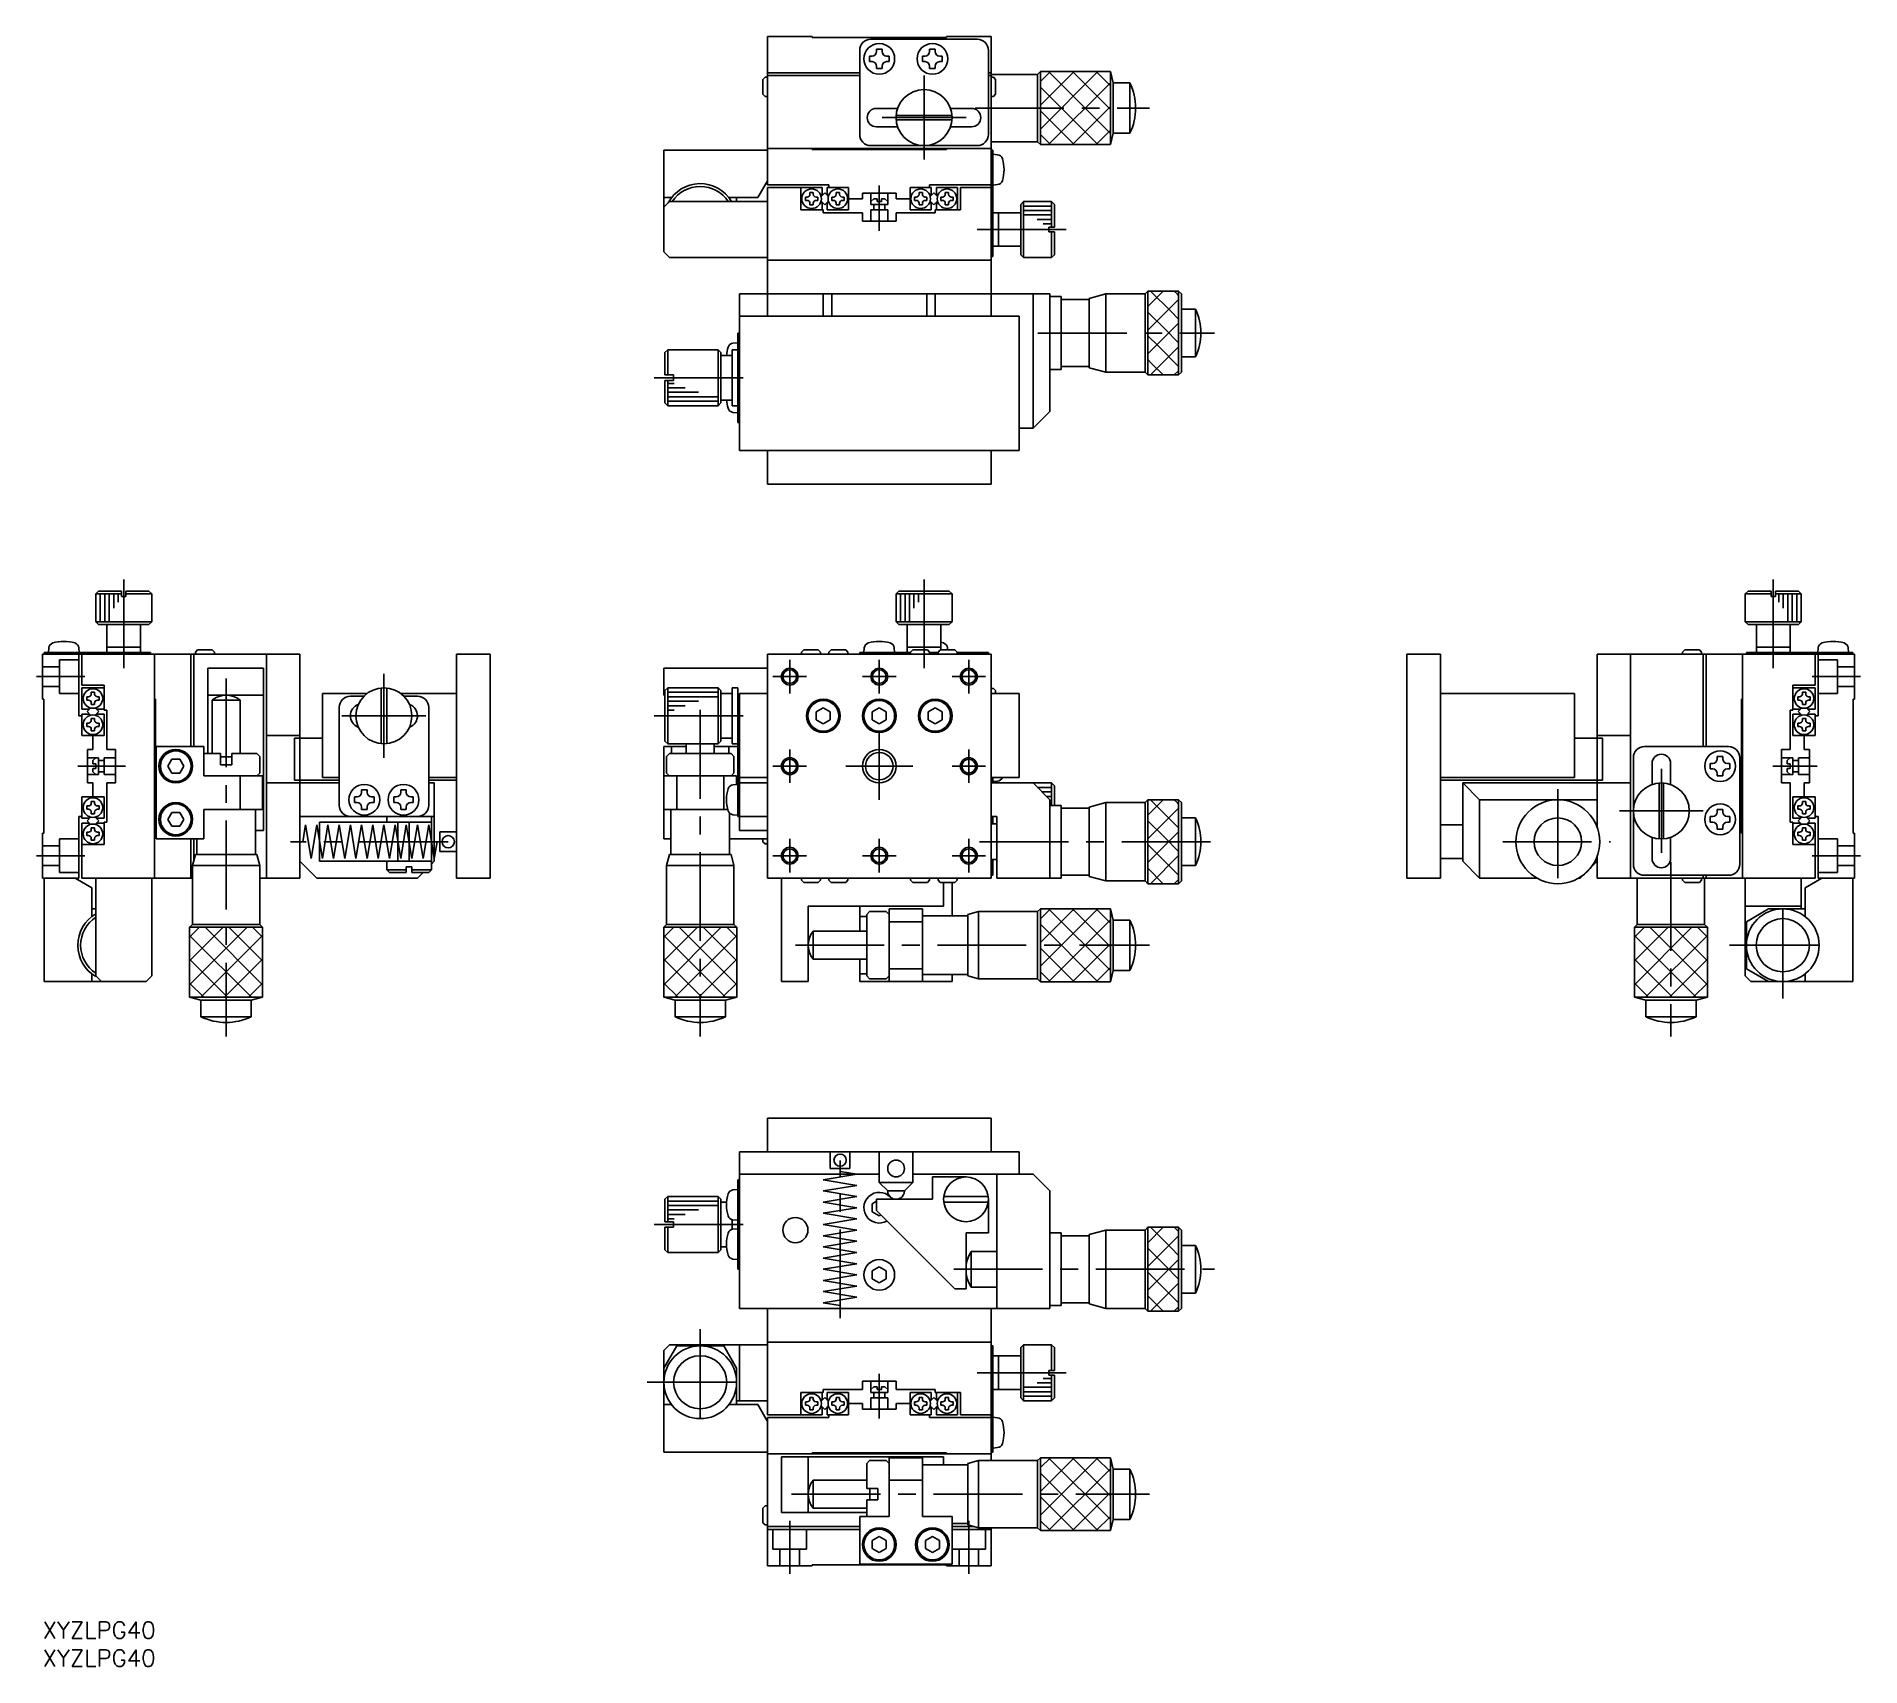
# Model space of a CAD drawing. Extents: x -1 to 325, y -8 to 283.
import ezdxf

# ---------------------------------------------------------------- set-up
doc = ezdxf.new("R2010")
doc.units = 0
doc.header["$LTSCALE"] = 0.5
doc.linetypes.add('CENTER', pattern=[50.8, 31.75, -6.35, 6.35, -6.35])
doc.linetypes.add('DASHED', pattern=[19.05, 12.7, -6.35])
for name, color, linetype in [('MSM_CENTER', 1, 'CENTER'), ('MSM_CONTINUOUS', 7, 'CONTINUOUS'), ('MSM_DASHED', 4, 'DASHED'), ('MSM_NARROW', 5, 'CONTINUOUS'), ('MSM_PART_NUMBER', 7, 'CONTINUOUS')]:
    doc.layers.add(name, color=color, linetype=linetype)
doc.styles.get("Standard").update_dxf_attribs({"font": 'txt.shx', "height": 3, "bigfont": 'bigfont.shx'})

# ---------------------------------------------------------------- blocks, each defined once
blk = doc.blocks.new('*U2')
at = {"layer": 'MSM_PART_NUMBER'}
blk.add_text('XYZLPG40', height=3, dxfattribs=at).set_placement((0, -3))
blk = doc.blocks.new('*U3')
at = {"layer": 'MSM_PART_NUMBER'}
blk.add_text('XYZLPG40', height=3, dxfattribs=at).set_placement((0, -8))

msp = doc.modelspace()

# ---------------------------------------------------------------- linework, layer by layer
at = {"layer": 'MSM_CENTER'}
for p, q in [((157.536551, 276.330759), (157.536551, 261.330763)), ((165.036549, 268.830761), (150.036553, 268.830761)), ((166.667334, 270.530762), (197.85555, 270.530762)), ((149.536551, 256.706118), (149.536551, 248.594101)), ((167.052193, 248.830759), (183.754552, 248.830759)), ((177.881873, 230.33076), (209.463546, 230.33076)), ((109.329549, 222.33076), (126.329627, 222.33076)), ((14.500001, 170.429663), (14.500001, 187.132023)), ((157.53655, 170.429663), (157.53655, 187.132022)), ((309.317409, 170.429663), (309.317409, 187.132023)), ((133.53655, 171.91402), (133.53655, 165.91402)), ((149.536549, 171.91402), (149.536549, 165.91402)), ((165.536554, 171.91402), (165.536554, 165.91402)), ((7.557001, 168.914024), (-1.096, 168.914024)), ((32.800001, 168.593209), (32.800001, 104.595022)), ((61.000005, 154.414023), (61.000005, 169.414022)), ((130.53655, 168.91402), (136.536549, 168.91402)), ((146.536549, 168.91402), (152.536548, 168.91402)), ((162.536551, 168.91402), (168.536554, 168.91402)), ((316.260409, 168.914024), (324.91341, 168.914024)), ((53.500006, 161.914023), (68.500005, 161.914023)), ((109.329555, 161.914018), (126.056406, 161.914018)), ((117.536548, 162.957059), (117.536548, 104.595021)), ((149.536549, 158.914018), (149.536549, 146.914022)), ((133.53655, 155.914018), (133.53655, 149.914018)), ((165.536554, 155.914018), (165.536554, 149.914018)), ((14.797146, 152.914021), (6.297126, 152.914021)), ((130.53655, 152.914021), (136.536549, 152.914021)), ((143.536549, 152.914021), (155.536548, 152.914021)), ((162.536551, 152.914021), (168.536554, 152.914021)), ((289.317408, 137.414023), (289.317408, 152.414019)), ((317.172028, 152.914021), (309.256384, 152.914021)), ((270.817408, 148.795024), (270.817408, 130.081023)), ((296.817406, 144.914021), (281.81741, 144.914021)), ((72.500004, 139.414024), (44.299682, 139.414024)), ((133.53655, 139.914019), (133.53655, 133.914019)), ((149.536549, 139.914019), (149.536549, 133.914019)), ((165.536554, 139.914019), (165.536554, 133.914019)), ((167.460207, 139.414022), (209.463549, 139.414022)), ((260.961407, 139.414024), (280.21341, 139.414024)), ((7.557001, 136.914023), (-1.096, 136.914023)), ((130.53655, 136.914016), (136.536549, 136.914016)), ((146.536549, 136.914016), (152.536548, 136.914016)), ((162.536551, 136.914016), (168.536554, 136.914016)), ((291.017409, 135.783238), (291.017409, 104.595022)), ((316.260409, 136.914023), (324.91341, 136.914023)), ((311.01741, 111.414021), (311.01741, 130.414021)), ((134.538443, 120.91402), (197.85555, 120.91402)), ((301.51741, 120.914021), (320.51741, 120.914021)), ((142.536556, 54.243406), (142.536556, 82.443728)), ((109.329556, 71.000001), (125.933144, 71.000001)), ((162.843553, 63.000002), (209.463553, 63.000002)), ((117.536554, 52.300002), (117.536554, 33.300002)), ((108.036554, 42.800002), (127.036554, 42.800002)), ((149.536554, 44.337198), (149.536554, 36.315296)), ((167.052197, 44.500003), (183.754556, 44.500003)), ((133.857367, 22.8), (197.855554, 22.8)), ((133.536553, 18.056999), (133.536553, 8.541312)), ((165.536555, 18.056999), (165.536555, 8.541312))]:
    msp.add_line(p, q, dxfattribs=at)
at = {"layer": 'MSM_CONTINUOUS'}
for p, q in [((137.536551, 283.330762), (129.53655, 283.330762)), ((129.53655, 283.330762), (129.53655, 256.83076)), ((137.536551, 283.330762), (137.536551, 283.130761)), ((137.536551, 283.130761), (161.53655, 283.130761)), ((146.036552, 265.830761), (146.036552, 280.830762)), ((148.036552, 282.830762), (167.036551, 282.830762)), ((150.03655, 281.08076), (149.03655, 281.08076)), ((149.03655, 281.08076), (149.03655, 280.630761)), ((150.03655, 281.08076), (150.03655, 280.630761)), ((159.53655, 281.08076), (158.53655, 281.08076)), ((158.53655, 281.08076), (158.53655, 280.630761)), ((159.53655, 281.08076), (159.53655, 280.630761)), ((161.53655, 283.330762), (161.53655, 283.130761)), ((169.536549, 283.330762), (161.53655, 283.330762)), ((169.036551, 280.830762), (169.036551, 265.830761)), ((169.536551, 283.330762), (169.536551, 243.330759)), ((147.78655, 279.83076), (147.78655, 278.83076)), ((147.78655, 279.83076), (148.236549, 279.83076)), ((147.78655, 278.83076), (148.236549, 278.83076)), ((149.03655, 277.580761), (149.03655, 278.03076)), ((149.03655, 277.580761), (150.03655, 277.580761)), ((150.03655, 277.580761), (150.03655, 278.03076)), ((151.28655, 279.83076), (150.83655, 279.83076)), ((151.28655, 278.83076), (150.83655, 278.83076)), ((151.28655, 278.83076), (151.28655, 279.83076)), ((157.28655, 279.83076), (157.28655, 278.83076)), ((157.28655, 279.83076), (157.736549, 279.83076)), ((157.28655, 278.83076), (157.736549, 278.83076)), ((158.53655, 277.580761), (158.53655, 278.03076)), ((158.53655, 277.580761), (159.53655, 277.580761)), ((159.53655, 277.580761), (159.53655, 278.03076)), ((160.78655, 279.83076), (160.33655, 279.83076)), ((160.78655, 278.83076), (160.33655, 278.83076)), ((160.78655, 278.83076), (160.78655, 279.83076)), ((128.73655, 275.63076), (129.13655, 276.03076)), ((128.73655, 273.03076), (128.73655, 275.63076)), ((129.13655, 276.03076), (129.53655, 276.03076)), ((146.036552, 276.83076), (129.53655, 276.83076)), ((146.036552, 276.33076), (129.53655, 276.33076)), ((169.536551, 276.83076), (169.036551, 276.83076)), ((169.536551, 276.33076), (169.036551, 276.33076)), ((169.536551, 276.5484), (177.83655, 276.5484)), ((169.936551, 276.03076), (169.536551, 276.03076)), ((169.936551, 276.03076), (170.336551, 275.63076)), ((170.336551, 275.63076), (170.336551, 273.03076)), ((178.33655, 277.0484), (177.83655, 276.5484)), ((177.83655, 276.5484), (177.83655, 264.513124)), ((178.33655, 277.0484), (178.33655, 264.013124)), ((190.836549, 277.0484), (178.33655, 277.0484)), ((190.836549, 277.0484), (190.836549, 264.013124)), ((190.836549, 277.0484), (191.336549, 275.030762)), ((191.336549, 275.030762), (194.336549, 275.030762)), ((191.336549, 275.030762), (191.336549, 266.030762)), ((194.336549, 275.030762), (194.336549, 266.030764)), ((128.73655, 273.03076), (129.13655, 272.63076)), ((129.13655, 272.63076), (129.53655, 272.63076)), ((169.936551, 272.63076), (169.536551, 272.63076)), ((169.936551, 272.63076), (170.336551, 273.03076)), ((152.816646, 270.480761), (149.036552, 270.480761)), ((162.501558, 268.430761), (152.536552, 268.430761)), ((162.536551, 269.230761), (152.552579, 269.230761)), ((166.036551, 270.480761), (162.256454, 270.480761)), ((152.816646, 267.180762), (149.036552, 267.180762)), ((166.036551, 267.180762), (162.256454, 267.180762)), ((169.536551, 264.513124), (177.83655, 264.513124)), ((178.33655, 264.013124), (177.83655, 264.513124)), ((190.836549, 264.013124), (191.336549, 266.030762)), ((191.336549, 266.030762), (194.336549, 266.030762)), ((111.03655, 244.830759), (111.03655, 263.030761)), ((129.53655, 263.030761), (111.03655, 263.030761)), ((129.53655, 263.33076), (169.536551, 263.33076)), ((137.53655, 263.130763), (137.53655, 263.330762)), ((137.536551, 263.130763), (161.53655, 263.130763)), ((167.036551, 263.830761), (148.036552, 263.830761)), ((161.536552, 263.130763), (161.536552, 263.330762)), ((169.836552, 263.030759), (169.536551, 263.030759)), ((169.836552, 244.03076), (169.836552, 263.030759)), ((170.683801, 262.206634), (169.836552, 262.280759)), ((190.836549, 264.013124), (178.33655, 264.013124)), ((111.03655, 254.530761), (112.413075, 254.530761)), ((122.660025, 254.530761), (127.804499, 254.530761)), ((124.036549, 253.830759), (124.036549, 254.530761)), ((127.804499, 254.530761), (129.53655, 257.53076)), ((129.53655, 256.83076), (140.53655, 256.83076)), ((129.53655, 233.33076), (129.53655, 256.33076)), ((139.33655, 256.33076), (129.53655, 256.33076)), ((135.53655, 252.33076), (135.53655, 256.33076)), ((136.336551, 254.630759), (136.336551, 254.030758)), ((136.336551, 254.630759), (136.63655, 254.630759)), ((137.736551, 255.430758), (137.13655, 255.430758)), ((137.13655, 255.430758), (137.13655, 255.130759)), ((137.736551, 255.430758), (137.736551, 255.130759)), ((138.53655, 254.630759), (138.236551, 254.630759)), ((138.53655, 254.630759), (138.53655, 254.030758)), ((139.137464, 254.742332), (139.78655, 255.391418)), ((139.33655, 256.33076), (139.33655, 254.941418)), ((140.435637, 254.742332), (139.78655, 255.391418)), ((140.23655, 256.330762), (140.23655, 254.941418)), ((140.23655, 256.330762), (144.03655, 256.330762)), ((140.53655, 256.330762), (140.53655, 256.83076)), ((141.036551, 254.630759), (141.036551, 254.030758)), ((141.036551, 254.630759), (141.33655, 254.630759)), ((142.436551, 255.430758), (141.83655, 255.430758)), ((141.83655, 255.430758), (141.83655, 255.130759)), ((142.436551, 255.430758), (142.436551, 255.130759)), ((143.23655, 254.630759), (142.936551, 254.630759)), ((143.23655, 254.630759), (143.23655, 254.030758)), ((144.03655, 252.330758), (144.03655, 256.330762)), ((144.036551, 254.330762), (146.536552, 254.330762)), ((152.53655, 255.330762), (146.53655, 255.330762)), ((146.53655, 255.330762), (146.53655, 254.330762)), ((148.03655, 255.330762), (148.03655, 253.330763)), ((148.53655, 254.330759), (148.03655, 253.830758)), ((149.136551, 254.330759), (148.53655, 254.330759)), ((149.136551, 254.330759), (149.136551, 253.830758)), ((150.53655, 254.330759), (149.93655, 254.330759)), ((149.93655, 254.330759), (149.93655, 253.830758)), ((150.53655, 254.330759), (151.036551, 253.830758)), ((151.036551, 253.330763), (151.036551, 255.330762)), ((152.53655, 255.330762), (152.53655, 254.330762)), ((155.036551, 254.330762), (152.53655, 254.330762)), ((158.836551, 256.330762), (155.036551, 256.330762)), ((155.036551, 252.33076), (155.036551, 256.330762)), ((155.836552, 254.630761), (155.836552, 254.03076)), ((155.836552, 254.630761), (156.136551, 254.630761)), ((157.236552, 255.43076), (156.636551, 255.43076)), ((156.636551, 255.43076), (156.636551, 255.130761)), ((157.236552, 255.43076), (157.236552, 255.130761)), ((158.036551, 254.630761), (157.736552, 254.630761)), ((158.036551, 254.630761), (158.036551, 254.03076)), ((169.536551, 256.83076), (158.536551, 256.83076)), ((158.536551, 256.330762), (158.536551, 256.83076)), ((158.637465, 254.742334), (159.286551, 255.39142)), ((158.836551, 256.330762), (158.836551, 254.94142)), ((159.935638, 254.742334), (159.286551, 255.39142)), ((163.536551, 256.33076), (159.736551, 256.33076)), ((159.736551, 256.33076), (159.736551, 254.94142)), ((160.536552, 254.630761), (160.536552, 254.03076)), ((160.536552, 254.630761), (160.836551, 254.630761)), ((161.936552, 255.43076), (161.336551, 255.43076)), ((161.336551, 255.43076), (161.336551, 255.130761)), ((161.936552, 255.43076), (161.936552, 255.130761)), ((162.736551, 254.630761), (162.436552, 254.630761)), ((162.736551, 254.630761), (162.736551, 254.03076)), ((163.536551, 256.33076), (163.536551, 252.33076)), ((169.536551, 256.33076), (164.036549, 256.33076)), ((164.036549, 256.33076), (164.036549, 252.33076)), ((169.836552, 256.780759), (170.683801, 256.854884)), ((111.03655, 252.830759), (112.03655, 253.830759)), ((129.53655, 253.830759), (112.03655, 253.830759)), ((139.536551, 252.33076), (135.53655, 252.33076)), ((136.336551, 254.030758), (136.63655, 254.030758)), ((137.13655, 253.230759), (137.13655, 253.530758)), ((137.13655, 253.230759), (137.736551, 253.230759)), ((137.736551, 253.230759), (137.736551, 253.530758)), ((138.53655, 254.030758), (138.236551, 254.030758)), ((139.78655, 253.270098), (139.137464, 253.919184)), ((139.33655, 252.33076), (139.33655, 253.720098)), ((139.536551, 251.830759), (139.536551, 252.33076)), ((146.536551, 251.830759), (139.536551, 251.830759)), ((139.78655, 253.270098), (140.435637, 253.919184)), ((140.23655, 252.330758), (140.23655, 253.720098)), ((140.23655, 252.330758), (144.03655, 252.330758)), ((141.036551, 254.030758), (141.33655, 254.030758)), ((141.83655, 253.230759), (141.83655, 253.530758)), ((141.83655, 253.230759), (142.436551, 253.230759)), ((142.436551, 253.230759), (142.436551, 253.530758)), ((143.23655, 254.030758), (142.936551, 254.030758)), ((146.536551, 250.330759), (146.536551, 251.830759)), ((148.03655, 253.330763), (151.036551, 253.330763)), ((148.03655, 252.330763), (151.036551, 252.330763)), ((148.03655, 252.330759), (148.03655, 250.330759)), ((148.53655, 252.330763), (148.53655, 253.330763)), ((149.93655, 253.830758), (149.136551, 253.830758)), ((150.53655, 253.330763), (150.53655, 252.330763)), ((151.036551, 250.330759), (151.036551, 252.330759)), ((152.53655, 251.830759), (152.53655, 250.330759)), ((159.536552, 251.830759), (152.53655, 251.830759)), ((155.036551, 252.33076), (158.836551, 252.33076)), ((155.836552, 254.03076), (156.136551, 254.03076)), ((156.636551, 253.230761), (156.636551, 253.53076)), ((156.636551, 253.230761), (157.236552, 253.230761)), ((157.236552, 253.230761), (157.236552, 253.53076)), ((158.036551, 254.03076), (157.736552, 254.03076)), ((159.286551, 253.2701), (158.637465, 253.919186)), ((158.836551, 252.33076), (158.836551, 253.7201)), ((159.286551, 253.2701), (159.935638, 253.919186)), ((164.036549, 252.33076), (159.536552, 252.33076)), ((159.536552, 252.33076), (159.536552, 251.830759)), ((159.736551, 252.33076), (159.736551, 253.7201)), ((160.536552, 254.03076), (160.836551, 254.03076)), ((161.336551, 253.230761), (161.336551, 253.53076)), ((161.336551, 253.230761), (161.936552, 253.230761)), ((161.936552, 253.230761), (161.936552, 253.53076)), ((162.736551, 254.03076), (162.436552, 254.03076)), ((169.836552, 251.830759), (174.836551, 251.830759)), ((170.836552, 245.830759), (170.836552, 251.830759)), ((174.836551, 253.330759), (175.336551, 253.830759)), ((174.836551, 244.330759), (174.836551, 253.330759)), ((175.336551, 243.830759), (175.336551, 253.830759)), ((175.336551, 253.830759), (180.336551, 253.830759)), ((180.336551, 249.230759), (180.336551, 253.830759)), ((180.336551, 253.830759), (180.836551, 253.330759)), ((180.836551, 253.330759), (180.836551, 249.230759)), ((152.53655, 250.330759), (146.536551, 250.330759)), ((179.836551, 249.230759), (180.836551, 249.230759)), ((179.836551, 249.230759), (179.836551, 248.430759)), ((179.836551, 248.430759), (180.836551, 248.430759)), ((180.336551, 243.830759), (180.336551, 248.430759)), ((180.836551, 248.430759), (180.836551, 244.330759)), ((112.03655, 243.830759), (111.03655, 244.830759)), ((169.836552, 245.830759), (174.836551, 245.830759)), ((129.53655, 243.830759), (112.03655, 243.830759)), ((169.536551, 243.330759), (129.53655, 243.330759)), ((169.536548, 233.33076), (169.536548, 243.330759)), ((169.536551, 244.03076), (169.836552, 244.03076)), ((175.336551, 243.830759), (174.836551, 244.330759)), ((175.336551, 243.830759), (180.336551, 243.830759)), ((180.836551, 244.330759), (180.336551, 243.830759)), ((180.036547, 237.33076), (124.53655, 237.33076)), ((124.53655, 209.330758), (124.53655, 237.33076)), ((139.536546, 233.33076), (139.536546, 237.33076)), ((141.036549, 233.33076), (141.036549, 237.33076)), ((158.036548, 233.33076), (158.036548, 237.33076)), ((159.536548, 233.33076), (159.536548, 237.33076)), ((177.036547, 237.33076), (177.036547, 213.330758)), ((180.036547, 237.33076), (180.036547, 216.330761)), ((180.036547, 236.830763), (182.036547, 236.830763)), ((182.036547, 236.830763), (182.036547, 223.830763)), ((182.036547, 236.33076), (187.036547, 236.33076)), ((190.036546, 237.33076), (187.035915, 236.526741)), ((187.036547, 224.134607), (187.036547, 236.524375)), ((190.036546, 237.33076), (197.036549, 237.33076)), ((190.036546, 223.33076), (190.036546, 237.33076)), ((197.036549, 237.33076), (197.536549, 237.83076)), ((197.036549, 237.33076), (197.036549, 223.33076)), ((197.536549, 237.83076), (197.536549, 222.83076)), ((203.036549, 237.83076), (197.536549, 237.83076)), ((203.036549, 222.83076), (203.036549, 237.83076)), ((203.036549, 237.83076), (203.536549, 237.33076)), ((203.536549, 237.33076), (203.536549, 223.330757)), ((174.536547, 233.33076), (124.53655, 233.33076)), ((174.536547, 233.33076), (174.536547, 209.330758)), ((206.036548, 234.580755), (203.536549, 234.580755)), ((206.036548, 234.580755), (206.036548, 226.080762)), ((124.236547, 228.580757), (123.389299, 228.506632)), ((124.23655, 230.33076), (124.53655, 230.33076)), ((124.23655, 214.330761), (124.23655, 230.33076)), ((111.236551, 226.83076), (111.736551, 227.33076)), ((111.236551, 226.83076), (111.236551, 222.830763)), ((111.736551, 227.33076), (111.736551, 222.830763)), ((111.736551, 227.33076), (120.73655, 227.33076)), ((120.73655, 227.33076), (120.73655, 217.330761)), ((120.73655, 227.33076), (121.23655, 226.83076)), ((121.23655, 217.830761), (121.23655, 226.83076)), ((121.23655, 226.33076), (123.23655, 226.33076)), ((123.23655, 227.33076), (123.23655, 217.330761)), ((123.23655, 227.33076), (124.23655, 227.33076)), ((206.036548, 226.080762), (203.536549, 226.080762)), ((111.236551, 221.830763), (111.236551, 217.830761)), ((111.236557, 222.830763), (112.736556, 222.830763)), ((112.736556, 221.830763), (111.236557, 221.830763)), ((111.736551, 221.830763), (111.736551, 217.330761)), ((112.736556, 222.830763), (112.736556, 221.830763)), ((180.036547, 223.830763), (182.036547, 223.830763)), ((182.036547, 224.33076), (187.036547, 224.33076)), ((190.036546, 223.33076), (187.036547, 224.134607)), ((190.036546, 223.33076), (197.036549, 223.33076)), ((197.536549, 222.83076), (197.036549, 223.330757)), ((203.036549, 222.83076), (197.536549, 222.83076)), ((203.536549, 223.330757), (203.036549, 222.83076)), ((111.236551, 217.830761), (111.736551, 217.330761)), ((111.736551, 217.330761), (120.73655, 217.330761)), ((121.23655, 217.830761), (120.73655, 217.330761)), ((123.23655, 218.330761), (121.23655, 218.330761)), ((123.23655, 217.330761), (124.23655, 217.330761)), ((123.389299, 216.154879), (124.236547, 216.080754)), ((177.036547, 213.330758), (180.036547, 216.330761)), ((124.53655, 214.330761), (124.23655, 214.330761)), ((174.536547, 213.330758), (177.036547, 213.330758)), ((124.53655, 209.330758), (174.536547, 209.330758)), ((129.53655, 209.330758), (129.53655, 203.330758)), ((169.536548, 209.330758), (169.536548, 203.330758)), ((129.53655, 203.330758), (169.536548, 203.330758)), ((9.500001, 183.714022), (10.000001, 184.214022)), ((14.100001, 183.714022), (9.500001, 183.714022)), ((9.500001, 178.714022), (9.500001, 183.714022)), ((10.000001, 184.214022), (14.100001, 184.214022)), ((14.100001, 183.214022), (14.100001, 184.214022)), ((14.100001, 183.214022), (14.900001, 183.214022)), ((14.900001, 184.214022), (19.000001, 184.214022)), ((14.900001, 183.214022), (14.900001, 184.214022)), ((19.500001, 183.714022), (14.900001, 183.714022)), ((19.000001, 184.214022), (19.500001, 183.714022)), ((19.500001, 178.714022), (19.500001, 183.714022)), ((152.53655, 183.714021), (153.03655, 184.214021)), ((162.536548, 183.714021), (152.53655, 183.714021)), ((152.53655, 178.714021), (152.53655, 183.714021)), ((162.036548, 184.214021), (153.03655, 184.214021)), ((162.036548, 184.214021), (162.536548, 183.714021)), ((162.536548, 183.714021), (162.536548, 178.714021)), ((304.817409, 184.214022), (304.317409, 183.714022)), ((304.317409, 183.714022), (308.917409, 183.714022)), ((304.317409, 178.714022), (304.317409, 183.714022)), ((308.917409, 184.214022), (304.817409, 184.214022)), ((308.917409, 183.214022), (308.917409, 184.214022)), ((308.917409, 183.214022), (309.717409, 183.214022)), ((313.817409, 184.214022), (309.717409, 184.214022)), ((309.717409, 183.214022), (309.717409, 184.214022)), ((309.717409, 183.714022), (314.317409, 183.714022)), ((314.317409, 183.714022), (313.817409, 184.214022)), ((314.317409, 178.714022), (314.317409, 183.714022)), ((19.500001, 178.714022), (9.500001, 178.714022)), ((10.000001, 178.214022), (9.500001, 178.714022)), ((19.000001, 178.214022), (10.000001, 178.214022)), ((11.500001, 173.214023), (11.500001, 178.214022)), ((17.500001, 173.214023), (17.500001, 178.214022)), ((19.500001, 178.714022), (19.000001, 178.214022)), ((162.536548, 178.714021), (152.53655, 178.714021)), ((153.03655, 178.214021), (152.53655, 178.714021)), ((162.036548, 178.214021), (153.03655, 178.214021)), ((154.53655, 178.214021), (154.53655, 173.214023)), ((160.536548, 178.214021), (160.536548, 173.714023)), ((162.536548, 178.714021), (162.036548, 178.214021)), ((304.317409, 178.714022), (314.317409, 178.714022)), ((304.317409, 178.714022), (304.817409, 178.214022)), ((304.817409, 178.214022), (313.817409, 178.214022)), ((306.317409, 173.214023), (306.317409, 178.214022)), ((312.317409, 173.214023), (312.317409, 178.214022)), ((313.817409, 178.214022), (314.317409, 178.714022)), ((0, 172.914022), (46.000003, 172.914022)), ((0, 164.914021), (0, 172.914022)), ((0.300001, 173.214023), (0.300001, 172.914022)), ((19.3, 173.214023), (0.300001, 173.214023)), ((1.124126, 174.061272), (1.050001, 173.214023)), ((6.550001, 173.214023), (6.475876, 174.061272)), ((6.5, 172.914022), (6.5, 161.914022)), ((7, 172.914022), (7, 167.41402)), ((17.500001, 174.214023), (11.500001, 174.214023)), ((19.3, 172.914022), (19.3, 173.214023)), ((20.000001, 172.914022), (20.000001, 132.914021)), ((26.500001, 156.414022), (26.500001, 172.914022)), ((27.000003, 156.414022), (27.000003, 172.914022)), ((27.300003, 173.314022), (27.700003, 173.714022)), ((27.300003, 173.314022), (27.300003, 172.914022)), ((30.300003, 173.714022), (27.700003, 173.714022)), ((30.300003, 173.714022), (30.700003, 173.314022)), ((30.700003, 173.314022), (30.700003, 172.914022)), ((40.000003, 172.914022), (40.000003, 132.914021)), ((46.000003, 172.914022), (46.000003, 132.914021)), ((74.000004, 172.914022), (74.000004, 132.914021)), ((80.000004, 172.914022), (74.000004, 172.914022)), ((80.000004, 172.914022), (80.000004, 132.914021)), ((129.53655, 172.914017), (129.53655, 132.914016)), ((129.53655, 172.914017), (169.536554, 172.914017)), ((136.036548, 173.714023), (135.636548, 173.314023)), ((135.636548, 173.314023), (135.636548, 172.914023)), ((136.036548, 173.714023), (138.636548, 173.714023)), ((139.036548, 173.314023), (138.636548, 173.714023)), ((139.036548, 173.314023), (139.036548, 172.914023)), ((140.536548, 173.314023), (140.936548, 173.714023)), ((140.536548, 173.314023), (140.536548, 172.914023)), ((143.536548, 173.714023), (140.936548, 173.714023)), ((143.536548, 173.714023), (143.936548, 173.314023)), ((143.936548, 173.314023), (143.936548, 172.914023)), ((155.13655, 173.214023), (146.03655, 173.214023)), ((146.03655, 173.214023), (146.03655, 172.914023)), ((146.78655, 173.214023), (146.860675, 174.061272)), ((152.212426, 174.061272), (152.28655, 173.214023)), ((160.536548, 174.214022), (154.53655, 174.214022)), ((155.53655, 173.714023), (155.13655, 173.314023)), ((155.13655, 173.314023), (155.13655, 172.914023)), ((155.53655, 173.714023), (158.13655, 173.714023)), ((158.53655, 173.314023), (158.13655, 173.714023)), ((158.53655, 173.314023), (158.53655, 172.914023)), ((160.03655, 173.214023), (158.53655, 173.214023)), ((160.43655, 173.714023), (160.03655, 173.314023)), ((160.03655, 173.314023), (160.03655, 172.914023)), ((160.43655, 173.714023), (163.03655, 173.714023)), ((161.742807, 173.714023), (161.712427, 174.061272)), ((163.03655, 173.714023), (163.43655, 173.314023)), ((163.43655, 173.314023), (163.43655, 172.914023)), ((169.036548, 173.214023), (163.43655, 173.214023)), ((169.036548, 172.914023), (169.036548, 173.214023)), ((169.536554, 172.914017), (169.536554, 132.914016)), ((243.817406, 172.914022), (249.817409, 172.914022)), ((243.817406, 172.914022), (243.817406, 132.914021)), ((249.817409, 172.914022), (249.817409, 132.914021)), ((323.81741, 172.914022), (277.817411, 172.914022)), ((277.817411, 142.106607), (277.817411, 172.914022)), ((283.817407, 132.914021), (283.817407, 172.914022)), ((293.517407, 173.714022), (293.117407, 173.314022)), ((293.117407, 173.314022), (293.117407, 172.914022)), ((293.517407, 173.714022), (296.117407, 173.714022)), ((296.117407, 173.714022), (296.517407, 173.314022)), ((296.517407, 173.314022), (296.517407, 172.914022)), ((296.817407, 156.41402), (296.817407, 172.914022)), ((297.317407, 156.41402), (297.317407, 172.914022)), ((303.817409, 172.914022), (303.817409, 132.914021)), ((304.51741, 173.214023), (323.517409, 173.214023)), ((304.51741, 172.914022), (304.51741, 173.214023)), ((306.317409, 174.214023), (312.317409, 174.214023)), ((316.81741, 172.914022), (316.81741, 167.41402)), ((317.267409, 173.214023), (317.341534, 174.061272)), ((317.31741, 172.914022), (317.31741, 161.914022)), ((322.693284, 174.061272), (322.767409, 173.214023)), ((323.517409, 173.214023), (323.517409, 172.914022)), ((323.81741, 164.914021), (323.81741, 172.914022)), ((29.500003, 155.164022), (29.500003, 170.41402)), ((29.500003, 170.41402), (39.500003, 170.41402)), ((39.500003, 170.41402), (39.500003, 141.414021)), ((111.036548, 170.414019), (129.536548, 170.414019)), ((111.036548, 165.614019), (111.036548, 170.414019)), ((7, 167.41402), (11, 167.41402)), ((7, 166.914022), (7, 163.114022)), ((7, 166.914022), (11, 166.914022)), ((11, 167.41402), (11, 162.914023)), ((60.500002, 156.939085), (60.500002, 166.88896)), ((61.500002, 156.939085), (61.500002, 166.88896)), ((111.236557, 166.41402), (111.736557, 166.91402)), ((111.236557, 166.41402), (111.236557, 157.414021)), ((111.736557, 166.91402), (111.736557, 156.914021)), ((111.736557, 166.91402), (120.73655, 166.91402)), ((120.73655, 166.91402), (120.73655, 156.914021)), ((120.73655, 166.91402), (121.23655, 166.41402)), ((121.23655, 157.414021), (121.23655, 166.41402)), ((123.23655, 166.91402), (123.23655, 156.914021)), ((123.23655, 166.91402), (124.236549, 166.91402)), ((124.236549, 166.91402), (124.236549, 143.914019)), ((169.936551, 166.814022), (169.536551, 166.814022)), ((170.336551, 166.414022), (169.936551, 166.814022)), ((170.336551, 166.414022), (170.336551, 165.91402)), ((316.81741, 167.414021), (312.81741, 167.414021)), ((312.81741, 167.41402), (312.81741, 162.914023)), ((316.81741, 166.914022), (312.81741, 166.914022)), ((316.81741, 166.914022), (316.81741, 163.114022)), ((0.199997, 164.914023), (-0.000002, 164.914023)), ((0.199997, 140.914022), (0.199997, 164.914021)), ((7, 163.114022), (8.38934, 163.114022)), ((7.9, 165.314023), (7.9, 164.714022)), ((7.9, 165.314023), (8.199999, 165.314023)), ((7.9, 164.714022), (8.199999, 164.714022)), ((8.588426, 163.313108), (7.93934, 162.664022)), ((8.699999, 166.114022), (9.3, 166.114022)), ((8.699999, 166.114022), (8.699999, 165.814023)), ((8.699999, 163.914023), (8.699999, 164.214022)), ((8.699999, 163.914023), (9.3, 163.914023)), ((9.3, 166.114022), (9.3, 165.814023)), ((9.3, 163.914023), (9.3, 164.214022)), ((10.06066, 162.664022), (9.411574, 163.313108)), ((11, 163.114022), (9.61066, 163.114022)), ((10.099999, 165.314023), (9.8, 165.314023)), ((10.099999, 164.714022), (9.8, 164.714022)), ((10.099999, 164.714022), (10.099999, 165.314023)), ((20.000001, 164.914021), (20.200002, 164.914021)), ((20.200002, 164.914021), (20.200002, 140.914022)), ((29.500003, 165.61402), (39.500003, 165.61402)), ((35.300001, 164.736519), (30.300001, 164.736519)), ((30.300001, 164.736519), (30.300001, 155.164022)), ((35.300001, 164.736519), (35.300001, 155.164022)), ((50.000005, 150.914023), (50.000005, 165.914025)), ((58.000005, 165.914025), (50.000005, 165.914025)), ((53.000002, 145.914023), (53.000002, 163.414022)), ((55.000002, 165.414025), (57.385465, 165.414025)), ((74.000004, 165.914025), (64.000001, 165.914025)), ((64.572484, 165.414025), (67.000004, 165.414025)), ((69.000004, 163.414022), (69.000004, 145.914023)), ((111.236557, 165.614019), (111.036548, 165.614019)), ((121.23655, 165.91402), (123.23655, 165.91402)), ((124.536548, 165.614019), (124.236549, 165.614019)), ((124.53655, 165.41402), (124.236549, 165.41402)), ((124.53655, 143.914019), (124.53655, 165.91402)), ((124.53655, 165.91402), (129.53655, 165.91402)), ((139.536554, 163.357392), (138.286554, 162.635704)), ((140.786554, 162.635704), (139.536554, 163.357392)), ((149.536554, 163.357392), (148.286554, 162.635704)), ((150.786554, 162.635704), (149.536554, 163.357392)), ((159.536554, 163.357392), (158.286554, 162.635704)), ((160.786554, 162.635704), (159.536554, 163.357392)), ((169.536554, 165.91402), (174.536553, 165.91402)), ((174.536553, 165.91402), (174.536553, 150.914018)), ((249.817409, 165.914025), (273.817408, 165.914025)), ((273.817408, 150.914023), (273.817408, 165.914025)), ((303.817409, 164.914021), (303.617408, 164.914021)), ((303.617408, 164.914021), (303.617408, 140.914022)), ((312.81741, 163.114022), (314.20675, 163.114022)), ((313.717411, 164.714022), (313.717411, 165.314023)), ((313.717411, 165.314023), (314.01741, 165.314023)), ((313.717411, 164.714022), (314.01741, 164.714022)), ((313.75675, 162.664022), (314.405836, 163.313108)), ((315.117411, 166.114022), (314.51741, 166.114022)), ((314.51741, 166.114022), (314.51741, 165.814023)), ((314.51741, 163.914023), (314.51741, 164.214022)), ((315.117411, 163.914023), (314.51741, 163.914023)), ((315.117411, 166.114022), (315.117411, 165.814023)), ((315.117411, 163.914023), (315.117411, 164.214022)), ((315.228984, 163.313108), (315.87807, 162.664022)), ((316.81741, 163.114022), (315.42807, 163.114022)), ((315.91741, 165.314023), (315.617411, 165.314023)), ((315.91741, 164.714022), (315.617411, 164.714022)), ((315.91741, 165.314023), (315.91741, 164.714022)), ((323.61741, 164.914021), (323.81741, 164.914021)), ((323.61741, 140.914022), (323.61741, 164.914021)), ((6.999998, 161.914022), (6.5, 161.914022)), ((6.999998, 162.214022), (8.38934, 162.214022)), ((6.999998, 162.214022), (6.999998, 158.414022)), ((7.9, 160.614023), (7.9, 160.014022)), ((7.9, 160.614023), (8.199999, 160.614023)), ((7.9, 160.014022), (8.199999, 160.014022)), ((8.588426, 162.014935), (7.93934, 162.664022)), ((8.699999, 161.414022), (9.3, 161.414022)), ((8.699999, 161.414022), (8.699999, 161.114023)), ((9.3, 161.414022), (9.3, 161.114023)), ((10.06066, 162.664022), (9.411574, 162.014935)), ((11, 162.214022), (9.61066, 162.214022)), ((10.099999, 160.614023), (9.8, 160.614023)), ((10.099999, 160.014022), (9.8, 160.014022)), ((10.099999, 160.014022), (10.099999, 160.614023)), ((11, 162.914023), (11.500001, 162.914023)), ((11, 158.414022), (11, 162.214022)), ((11.500001, 162.914023), (11.500001, 155.914021)), ((138.286554, 162.635704), (138.286554, 161.192328)), ((138.286554, 161.192328), (139.536554, 160.470639)), ((139.536554, 160.470639), (140.786554, 161.192328)), ((140.786554, 161.192328), (140.786554, 162.635704)), ((148.286554, 162.635704), (148.286554, 161.192328)), ((148.286554, 161.192328), (149.536554, 160.470639)), ((149.536554, 160.470639), (150.786554, 161.192328)), ((150.786554, 161.192328), (150.786554, 162.635704)), ((158.286554, 162.635704), (158.286554, 161.192328)), ((158.286554, 161.192328), (159.536554, 160.470639)), ((159.536554, 160.470639), (160.786554, 161.192328)), ((160.786554, 161.192328), (160.786554, 162.635704)), ((312.81741, 162.914023), (312.317409, 162.914023)), ((312.317409, 162.914023), (312.317409, 155.914021)), ((312.81741, 162.214022), (314.20675, 162.214022)), ((312.81741, 158.414022), (312.81741, 162.214022)), ((313.717411, 160.014022), (313.717411, 160.614023)), ((313.717411, 160.614023), (314.01741, 160.614023)), ((313.717411, 160.014022), (314.01741, 160.014022)), ((313.75675, 162.664022), (314.405836, 162.014935)), ((315.117411, 161.414022), (314.51741, 161.414022)), ((314.51741, 161.414022), (314.51741, 161.114023)), ((315.117411, 161.414022), (315.117411, 161.114023)), ((315.228984, 162.014935), (315.87807, 162.664022)), ((316.817412, 162.214022), (315.42807, 162.214022)), ((315.91741, 160.614023), (315.617411, 160.614023)), ((315.91741, 160.014022), (315.617411, 160.014022)), ((315.91741, 160.614023), (315.91741, 160.014022)), ((316.817412, 162.214022), (316.817412, 158.414022)), ((316.817412, 161.914022), (317.31741, 161.914022)), ((11, 158.414022), (6.999998, 158.414022)), ((8.699999, 159.214023), (8.699999, 159.514022)), ((8.699999, 159.214023), (9.3, 159.214023)), ((8.999998, 158.414022), (8.999998, 155.914021)), ((9.3, 159.214023), (9.3, 159.514022)), ((40.000003, 158.414026), (46.000003, 158.414026)), ((50.000005, 157.914023), (45.000003, 157.914023)), ((45.000003, 157.914023), (45.000003, 150.414023)), ((111.236557, 157.414021), (111.736557, 156.914021)), ((111.736557, 156.914021), (120.73655, 156.914021)), ((115.036548, 156.914021), (115.036548, 155.164021)), ((120.036548, 156.914021), (120.036548, 155.164021)), ((121.23655, 157.414021), (120.73655, 156.914021)), ((123.23655, 157.914021), (121.23655, 157.914021)), ((123.23655, 156.914021), (124.236549, 156.914021)), ((273.817408, 157.914023), (278.817407, 157.914023)), ((277.817411, 158.414026), (283.817407, 158.414026)), ((278.817407, 157.914023), (278.817407, 150.414023)), ((312.81741, 158.414022), (316.817412, 158.414022)), ((314.51741, 159.214023), (314.51741, 159.514022)), ((315.117411, 159.214023), (314.51741, 159.214023)), ((314.817412, 158.414022), (314.817412, 155.914021)), ((315.117411, 159.214023), (315.117411, 159.514022)), ((7.999998, 155.914021), (7.999998, 149.914021)), ((7.999998, 155.914021), (8.999998, 155.914021)), ((9.999997, 154.414021), (7.999998, 154.414021)), ((9.000001, 153.914021), (9.500002, 154.414021)), ((9.000001, 153.914021), (9.000001, 153.314021)), ((9.000001, 153.314021), (9.500002, 153.314021)), ((9.500002, 153.314021), (9.500002, 152.514021)), ((9.999997, 151.41402), (9.999997, 154.414021)), ((9.999997, 153.914021), (10.999997, 153.914021)), ((10.999997, 151.41402), (10.999997, 154.414021)), ((13.000001, 154.414021), (11.000001, 154.414021)), ((11.500001, 155.914021), (13.000001, 155.914021)), ((13.000001, 155.914021), (13.000001, 149.914022)), ((28.8, 156.414022), (20.3, 156.414022)), ((20.3, 156.414022), (20.3, 139.914022)), ((23.078313, 154.164022), (22.356624, 152.914022)), ((24.521689, 154.164022), (23.078313, 154.164022)), ((25.243377, 152.914022), (24.521689, 154.164022)), ((28.8, 151.164022), (28.8, 156.414022)), ((31.800001, 155.164022), (28.8, 155.164022)), ((31.800001, 155.164022), (31.800001, 153.164022)), ((33.800001, 154.614021), (31.800001, 154.614021)), ((33.800001, 155.164022), (33.800001, 153.164022)), ((38.300001, 155.164022), (33.800001, 155.164022)), ((38.300001, 155.164022), (38.800001, 154.664022)), ((38.800001, 151.664022), (38.800001, 154.664022)), ((111.036548, 156.414021), (115.036548, 156.414021)), ((111.036548, 156.414021), (111.036548, 139.914021)), ((112.036548, 155.164021), (111.536548, 154.664021)), ((111.536548, 154.664021), (111.536548, 151.664021)), ((123.036548, 155.164021), (112.036548, 155.164021)), ((112.413548, 156.414021), (112.413548, 155.164021)), ((120.036548, 156.414021), (124.236549, 156.414021)), ((122.659549, 156.414021), (122.659549, 155.164021)), ((123.036548, 155.164021), (123.536548, 154.664021)), ((123.536548, 151.664021), (123.536548, 154.664021)), ((284.317408, 135.414021), (284.317408, 154.41402)), ((286.317408, 156.41402), (301.317409, 156.41402)), ((287.667409, 149.633926), (287.667409, 153.41402)), ((290.967408, 149.633926), (290.967408, 153.41402)), ((298.067408, 153.414022), (298.067408, 152.414022)), ((298.067408, 153.414022), (298.517407, 153.414022)), ((300.317407, 154.664022), (299.317407, 154.664022)), ((299.317407, 154.664022), (299.317407, 154.214023)), ((300.317407, 154.664022), (300.317407, 154.214023)), ((301.567407, 153.414022), (301.117408, 153.414022)), ((301.567407, 152.414022), (301.567407, 153.414022)), ((303.317409, 154.41402), (303.317409, 135.414021)), ((312.317409, 155.914021), (310.817409, 155.914021)), ((310.817409, 155.914021), (310.817409, 149.914022)), ((312.817408, 154.414021), (310.817409, 154.414021)), ((311.817412, 153.914021), (312.317413, 154.414021)), ((311.817412, 153.914021), (311.817412, 153.314021)), ((311.817412, 153.314021), (312.317413, 153.314021)), ((312.317413, 153.314021), (312.317413, 152.514021)), ((312.817408, 151.41402), (312.817408, 154.414021)), ((312.817408, 153.914021), (313.817408, 153.914021)), ((313.817408, 151.41402), (313.817408, 154.414021)), ((315.817412, 154.414021), (313.817412, 154.414021)), ((315.817412, 155.914021), (314.817412, 155.914021)), ((315.817412, 155.914021), (315.817412, 149.914021)), ((7.999998, 151.41402), (9.999997, 151.41402)), ((9.000001, 152.514021), (9.000001, 151.914021)), ((9.000001, 152.514021), (9.500002, 152.514021)), ((9.000001, 151.914021), (9.500002, 151.41402)), ((10.999997, 151.914021), (9.999997, 151.914021)), ((11.000001, 151.41402), (13.000001, 151.41402)), ((22.356624, 152.914022), (23.078313, 151.664022)), ((23.078313, 151.664022), (24.521689, 151.664022)), ((24.521689, 151.664022), (25.243377, 152.914022)), ((28.8, 151.164022), (39.300001, 151.164022)), ((33.800001, 153.164022), (31.800001, 153.164022)), ((35.3, 151.164022), (35.3, 145.164022)), ((38.800001, 151.664022), (38.300001, 151.164022)), ((39.300001, 151.164022), (39.300001, 145.164022)), ((45.000003, 150.414023), (53.000002, 150.414023)), ((50.000005, 150.914023), (53.000002, 150.914023)), ((69.000004, 150.914023), (74.000004, 150.914023)), ((69.000004, 150.414023), (74.000004, 150.414023)), ((111.036548, 151.164021), (124.036548, 151.164021)), ((112.036548, 151.164021), (111.536548, 151.664021)), ((113.330776, 145.164021), (113.330776, 151.164021)), ((121.742319, 145.164021), (121.742319, 151.164021)), ((123.536548, 151.664021), (123.036548, 151.164021)), ((124.036548, 151.164021), (124.036548, 149.646525)), ((129.53655, 150.914018), (124.53655, 150.914018)), ((169.536554, 150.914018), (174.536553, 150.914018)), ((169.836551, 149.914018), (169.836551, 150.914018)), ((170.6838, 150.238146), (169.836551, 150.164021)), ((249.817409, 150.914023), (273.817408, 150.914023)), ((249.817409, 150.414023), (278.817407, 150.414023)), ((298.067408, 152.414022), (298.517407, 152.414022)), ((299.317407, 151.164022), (299.317407, 151.614022)), ((299.317407, 151.164022), (300.317407, 151.164022)), ((300.317407, 151.164022), (300.317407, 151.614022)), ((301.567407, 152.414022), (301.117408, 152.414022)), ((310.817409, 151.41402), (312.817408, 151.41402)), ((311.817412, 152.514021), (311.817412, 151.914021)), ((311.817412, 152.514021), (312.317413, 152.514021)), ((311.817412, 151.914021), (312.317413, 151.41402)), ((313.817408, 151.914021), (312.817408, 151.914021)), ((313.817412, 151.41402), (315.817412, 151.41402)), ((11.000002, 147.414021), (6.999998, 147.414021)), ((6.999998, 143.614021), (6.999998, 147.414021)), ((7.999998, 149.914021), (8.999998, 149.914021)), ((8.999998, 147.414022), (8.999998, 149.914023)), ((11.000002, 143.614021), (11.000002, 147.414021)), ((13.000001, 149.914022), (11.500001, 149.914022)), ((11.500001, 149.914022), (11.500001, 142.914022)), ((40.000003, 149.914023), (53.000002, 149.914023)), ((55.750004, 147.41402), (55.750004, 146.414023)), ((55.750004, 147.41402), (56.200004, 147.41402)), ((58.000005, 148.664022), (57.000005, 148.664022)), ((57.000005, 148.664022), (57.000005, 148.214024)), ((58.000005, 148.664022), (58.000005, 148.214024)), ((59.250003, 147.41402), (58.800006, 147.41402)), ((59.250003, 146.414023), (59.250003, 147.41402)), ((62.750003, 147.41402), (62.750003, 146.414023)), ((62.750003, 147.41402), (63.200001, 147.41402)), ((65.000001, 148.664022), (64.000001, 148.664022)), ((64.000001, 148.664022), (64.000001, 148.214024)), ((65.000001, 148.664022), (65.000001, 148.214024)), ((66.250003, 147.41402), (65.800002, 147.41402)), ((66.250003, 146.414023), (66.250003, 147.41402)), ((69.000004, 149.914023), (70.000004, 149.914023)), ((70.000004, 149.914023), (70.000004, 135.914024)), ((123.389301, 149.589898), (124.236549, 149.664022)), ((129.53655, 149.914018), (124.53655, 149.914018)), ((169.536554, 149.914018), (177.036553, 149.914018)), ((177.03655, 149.914021), (180.336549, 149.914021)), ((177.036553, 149.914018), (180.036553, 146.914022)), ((180.036553, 146.914022), (180.036553, 132.914016)), ((180.336549, 145.914018), (180.336549, 149.914021)), ((180.336549, 149.914021), (180.836549, 149.414021)), ((180.836549, 145.914018), (180.836549, 149.414021)), ((197.036549, 146.414022), (197.536549, 146.914022)), ((197.536549, 146.914022), (197.536549, 131.914022)), ((203.036549, 146.914022), (197.536549, 146.914022)), ((203.036549, 131.914022), (203.036549, 146.914022)), ((203.036549, 146.914022), (203.536549, 146.414022)), ((253.817406, 149.914023), (256.817406, 146.914027)), ((253.817406, 149.914023), (253.817406, 135.914024)), ((283.817407, 149.914023), (253.817406, 149.914023)), ((256.817406, 146.914027), (256.817406, 132.914021)), ((256.817406, 146.914027), (277.817411, 146.914027)), ((288.917408, 139.949014), (288.917408, 149.91402)), ((289.717408, 139.914021), (289.717408, 149.897993)), ((310.817409, 149.914022), (312.317409, 149.914022)), ((312.317409, 149.914022), (312.317409, 142.914022)), ((312.817408, 147.414021), (316.817412, 147.414021)), ((312.817408, 143.614021), (312.817408, 147.414021)), ((314.817412, 147.414022), (314.817412, 149.914023)), ((315.817412, 149.914021), (314.817412, 149.914021)), ((316.817412, 143.614021), (316.817412, 147.414021)), ((6.5, 132.914021), (6.5, 143.914021)), ((6.999998, 143.914021), (6.5, 143.914021)), ((6.999998, 143.614021), (8.389342, 143.614021)), ((7.900002, 145.814022), (7.900002, 145.214021)), ((7.900002, 145.814022), (8.200001, 145.814022)), ((7.900002, 145.214021), (8.200001, 145.214021)), ((8.588428, 143.813107), (7.939342, 143.164021)), ((8.700001, 146.614021), (9.300002, 146.614021)), ((8.700001, 146.614021), (8.700001, 146.314022)), ((8.700001, 144.414022), (8.700001, 144.714021)), ((8.700001, 144.414022), (9.300002, 144.414022)), ((9.300002, 146.614021), (9.300002, 146.314022)), ((9.300002, 144.414022), (9.300002, 144.714021)), ((10.060662, 143.164021), (9.411576, 143.813107)), ((11.000002, 143.614021), (9.610662, 143.614021)), ((10.100001, 145.814022), (9.800002, 145.814022)), ((10.100001, 145.214021), (9.800002, 145.214021)), ((10.100001, 145.214021), (10.100001, 145.814022)), ((23.078313, 144.664022), (22.356624, 143.414022)), ((24.521689, 144.664022), (23.078313, 144.664022)), ((25.243377, 143.414022), (24.521689, 144.664022)), ((28.8, 145.164022), (28.8, 139.914022)), ((39.300001, 145.164022), (28.8, 145.164022)), ((38.050001, 145.164022), (38.050001, 137.114022)), ((46.000003, 143.914027), (70.000004, 143.914027)), ((55.750004, 146.414023), (56.200004, 146.414023)), ((57.000005, 145.164022), (57.000005, 145.614023)), ((57.000005, 145.164022), (58.000005, 145.164022)), ((58.000005, 145.164022), (58.000005, 145.614023)), ((59.250003, 146.414023), (58.800006, 146.414023)), ((61.500005, 142.914027), (61.500005, 143.914027)), ((62.750003, 146.414023), (63.200001, 146.414023)), ((64.000001, 145.164022), (64.000001, 145.614023)), ((64.000001, 145.164022), (65.000001, 145.164022)), ((65.000001, 145.164022), (65.000001, 145.614023)), ((66.250003, 146.414023), (65.800002, 146.414023)), ((69.500004, 143.914027), (69.500004, 134.414024)), ((122.458829, 145.164021), (111.036548, 145.164021)), ((112.286548, 145.164021), (112.286548, 137.114021)), ((122.786548, 144.510445), (122.786548, 137.114021)), ((124.236549, 144.164022), (123.389301, 144.238147)), ((124.236549, 143.914019), (129.53655, 143.914019)), ((124.536548, 141.41402), (124.536548, 143.914019)), ((170.536554, 143.914019), (169.536554, 143.914019)), ((169.836551, 142.589022), (169.836551, 143.914019)), ((170.536554, 143.914019), (170.536554, 132.914016)), ((180.036553, 145.914021), (180.336549, 145.914021)), ((180.036553, 145.914018), (182.036553, 145.914018)), ((182.036553, 145.914018), (182.036553, 132.914022)), ((182.036553, 145.414018), (187.036553, 145.414018)), ((190.036552, 146.414022), (187.036553, 145.610175)), ((187.036553, 145.610175), (187.036553, 133.220403)), ((190.036552, 146.414022), (197.036549, 146.414022)), ((190.036552, 146.414022), (190.036552, 132.414019)), ((197.036549, 132.414019), (197.036549, 146.414022)), ((203.536549, 146.414022), (203.536549, 132.414019)), ((206.036548, 143.664017), (203.536549, 143.664017)), ((206.036548, 143.664017), (206.036548, 135.164024)), ((298.067408, 143.914022), (298.067408, 142.914022)), ((298.067408, 143.914022), (298.517407, 143.914022)), ((300.317407, 145.164022), (299.317407, 145.164022)), ((299.317407, 145.164022), (299.317407, 144.714023)), ((300.317407, 145.164022), (300.317407, 144.714023)), ((301.567407, 143.914022), (301.117408, 143.914022)), ((301.567407, 142.914022), (301.567407, 143.914022)), ((312.817408, 143.614021), (314.206748, 143.614021)), ((313.717409, 145.214021), (313.717409, 145.814022)), ((313.717409, 145.814022), (314.017408, 145.814022)), ((313.717409, 145.214021), (314.017408, 145.214021)), ((313.756748, 143.164021), (314.405834, 143.813107)), ((315.117409, 146.614021), (314.517408, 146.614021)), ((314.517408, 146.614021), (314.517408, 146.314022)), ((314.517408, 144.414022), (314.517408, 144.714021)), ((315.117409, 144.414022), (314.517408, 144.414022)), ((315.117409, 146.614021), (315.117409, 146.314022)), ((315.117409, 144.414022), (315.117409, 144.714021)), ((315.228982, 143.813107), (315.878068, 143.164021)), ((316.817412, 143.614021), (315.428068, 143.614021)), ((315.917408, 145.814022), (315.617409, 145.814022)), ((315.917408, 145.214021), (315.617409, 145.214021)), ((315.917408, 145.814022), (315.917408, 145.214021)), ((316.817412, 143.914021), (317.31741, 143.914021)), ((317.31741, 132.914021), (317.31741, 143.914021)), ((0.199997, 140.914021), (-0.000002, 140.914021)), ((0, 132.914021), (0, 140.914022)), ((7, 142.714021), (7, 132.914021)), ((7, 142.714021), (8.389342, 142.714021)), ((7.900002, 141.114022), (7.900002, 140.514021)), ((7.900002, 141.114022), (8.200001, 141.114022)), ((7.900002, 140.514021), (8.200001, 140.514021)), ((8.588428, 142.514934), (7.939342, 143.164021)), ((8.700001, 141.914021), (9.300002, 141.914021)), ((8.700001, 141.914021), (8.700001, 141.614022)), ((9.300002, 141.914021), (9.300002, 141.614022)), ((10.060662, 143.164021), (9.411576, 142.514934)), ((11, 142.714021), (9.610662, 142.714021)), ((10.100001, 141.114022), (9.800002, 141.114022)), ((10.100001, 140.514021), (9.800002, 140.514021)), ((10.100001, 140.514021), (10.100001, 141.114022)), ((11, 142.914022), (11, 138.914021)), ((11.500001, 142.914022), (11, 142.914022)), ((20.000001, 140.914022), (20.200002, 140.914022)), ((22.356624, 143.414022), (23.078313, 142.164022)), ((23.078313, 142.164022), (24.521689, 142.164022)), ((24.521689, 142.164022), (25.243377, 143.414022)), ((39.500003, 141.414021), (38.050001, 141.414021)), ((46.500006, 139.414024), (47.000006, 142.414024)), ((47.000006, 142.414024), (48.000006, 136.414024)), ((48.000006, 136.414024), (49.000005, 142.414024)), ((49.000005, 142.414024), (50.000005, 136.414024)), ((49.500002, 142.914027), (49.500002, 135.914024)), ((49.500002, 142.914027), (69.500004, 142.914027)), ((50.000005, 136.414024), (51.000005, 142.414024)), ((51.000005, 142.414024), (52.000005, 136.414024)), ((52.000005, 136.414024), (53.000005, 142.414024)), ((53.000005, 142.414024), (54.000005, 136.414024)), ((54.000005, 136.414024), (55.000005, 142.414024)), ((55.000005, 142.414024), (56.000005, 136.414024)), ((56.000005, 136.414024), (57.000005, 142.414024)), ((57.000005, 142.414024), (58.000005, 136.414024)), ((58.000005, 136.414024), (59.000005, 142.414024)), ((59.000005, 142.414024), (60.000005, 136.414024)), ((60.000005, 136.414024), (61.000005, 142.414024)), ((61.000005, 142.414024), (62.000005, 136.414024)), ((62.000005, 136.414024), (63.000002, 142.414024)), ((63.000002, 142.414024), (64.000001, 136.414024)), ((63.500002, 142.914027), (63.500002, 135.914024)), ((64.000001, 136.414024), (65.000001, 142.414024)), ((65.000001, 142.414024), (66.000001, 136.414024)), ((65.500001, 142.914027), (65.500001, 135.914024)), ((66.000001, 136.414024), (67.000004, 142.414024)), ((67.000004, 142.414024), (68.000004, 136.414024)), ((68.000004, 136.414024), (69.000004, 142.414024)), ((69.000004, 142.414024), (70.000004, 136.414024)), ((71.000004, 141.164025), (71.000004, 137.664025)), ((74.000004, 141.164025), (71.000004, 141.164025)), ((129.536548, 141.41402), (124.536548, 141.41402)), ((169.536554, 142.589022), (170.536554, 142.589022)), ((249.817409, 142.414024), (253.817406, 142.414024)), ((287.667409, 136.414021), (287.667409, 140.194118)), ((290.967408, 136.414021), (290.967408, 140.194118)), ((298.067408, 142.914022), (298.517407, 142.914022)), ((299.317407, 141.664022), (299.317407, 142.114022)), ((299.317407, 141.664022), (300.317407, 141.664022)), ((300.317407, 141.664022), (300.317407, 142.114022)), ((301.567407, 142.914022), (301.117408, 142.914022)), ((303.817409, 140.914022), (303.617408, 140.914022)), ((312.317409, 142.914022), (312.81741, 142.914022)), ((312.81741, 142.914022), (312.81741, 138.914021)), ((312.81741, 142.714021), (314.206748, 142.714021)), ((313.717409, 140.514021), (313.717409, 141.114022)), ((313.717409, 141.114022), (314.017408, 141.114022)), ((313.717409, 140.514021), (314.017408, 140.514021)), ((313.756748, 143.164021), (314.405834, 142.514934)), ((315.117409, 141.914021), (314.517408, 141.914021)), ((314.517408, 141.914021), (314.517408, 141.614022)), ((315.117409, 141.914021), (315.117409, 141.614022)), ((315.228982, 142.514934), (315.878068, 143.164021)), ((316.81741, 142.714021), (315.428068, 142.714021)), ((315.917408, 141.114022), (315.617409, 141.114022)), ((315.917408, 140.514021), (315.617409, 140.514021)), ((315.917408, 141.114022), (315.917408, 140.514021)), ((316.81741, 142.714021), (316.81741, 132.914021)), ((323.61741, 140.914022), (323.81741, 140.914022)), ((323.81741, 132.914021), (323.81741, 140.914022)), ((11, 138.914021), (7, 138.914021)), ((8.700001, 139.714022), (8.700001, 140.014021)), ((8.700001, 139.714022), (9.300002, 139.714022)), ((9.300002, 139.714022), (9.300002, 140.014021)), ((20.3, 139.914022), (28.8, 139.914022)), ((26.500001, 132.914021), (26.500001, 139.914022)), ((27.300001, 137.114022), (26.782363, 135.18217)), ((27.000003, 135.994414), (27.000003, 139.914022)), ((38.300001, 137.114022), (27.300001, 137.114022)), ((27.550001, 139.914022), (27.550001, 137.114022)), ((38.300001, 137.114022), (38.817639, 135.18217)), ((70.000004, 136.414024), (70.500004, 139.414024)), ((71.000004, 137.664025), (74.000004, 137.664025)), ((112.286548, 139.914021), (111.036548, 139.914021)), ((112.036548, 137.114021), (111.51891, 135.182169)), ((123.036548, 137.114021), (112.036548, 137.114021)), ((129.536548, 139.914021), (122.786548, 139.914021)), ((123.036548, 137.114021), (123.554186, 135.182169)), ((128.736548, 139.41402), (128.736548, 139.914021)), ((128.736548, 139.41402), (129.136548, 139.01402)), ((129.136548, 139.01402), (129.536548, 139.01402)), ((312.81741, 138.914023), (316.81741, 138.914023)), ((314.517408, 139.714022), (314.517408, 140.014021)), ((315.117409, 139.714022), (314.517408, 139.714022)), ((315.117409, 139.714022), (315.117409, 140.014021)), ((26.782363, 135.18217), (26.782363, 124.614022)), ((38.817639, 135.18217), (26.817639, 135.18217)), ((38.817639, 135.18217), (38.817639, 124.614022)), ((49.000002, 132.914021), (46.000003, 135.914024)), ((49.500002, 135.914024), (69.500004, 135.914024)), ((61.500005, 135.914024), (61.500005, 134.414024)), ((61.500005, 134.414024), (65.000005, 134.414024)), ((61.500005, 134.414024), (62.000005, 133.914027)), ((62.000005, 133.914027), (65.000005, 133.914027)), ((65.000005, 133.914027), (65.000005, 134.914027)), ((65.000005, 134.914027), (66.000004, 134.914027)), ((66.000004, 134.914027), (66.000004, 133.914027)), ((66.000004, 134.414024), (69.500004, 134.414024)), ((66.000004, 133.914027), (69.000004, 133.914027)), ((68.000004, 133.914027), (67.000004, 132.914021)), ((69.000004, 133.914027), (69.500004, 134.414024)), ((70.000004, 135.914024), (69.500004, 135.414024)), ((111.51891, 135.182169), (111.51891, 124.614021)), ((123.554186, 135.182169), (111.554186, 135.182169)), ((123.554186, 135.182169), (123.554186, 124.614021)), ((169.536554, 136.239022), (170.536554, 136.239022)), ((169.836551, 133.414023), (169.836551, 136.239022)), ((206.036548, 135.164024), (203.536549, 135.164024)), ((249.817409, 136.414024), (253.817406, 136.414024)), ((253.817406, 135.914024), (256.817406, 132.914021)), ((277.817411, 135.914024), (274.817408, 132.914021)), ((277.817411, 136.721444), (277.817411, 132.914021)), ((0, 132.914021), (6.5, 132.914021)), ((0.299999, 132.914021), (0.299999, 114.414021)), ((8.799999, 131.18197), (5.8, 132.914021)), ((26.782363, 132.914021), (7, 132.914021)), ((8.799999, 126.037496), (8.799999, 131.18197)), ((9.500001, 132.914021), (9.500001, 115.414021)), ((19.500001, 132.914021), (19.500001, 115.414021)), ((46.000003, 132.914021), (38.817639, 132.914021)), ((67.000004, 132.914021), (49.000002, 132.914021)), ((80.000004, 132.914021), (74.000004, 132.914021)), ((169.536554, 132.914016), (129.53655, 132.914016)), ((132.036552, 114.41402), (132.036552, 132.91402)), ((135.636548, 132.51402), (135.636548, 132.91402)), ((136.036548, 132.11402), (135.636548, 132.51402)), ((136.036548, 132.11402), (138.636548, 132.11402)), ((139.036548, 132.51402), (138.636548, 132.11402)), ((139.036548, 132.51402), (139.036548, 132.91402)), ((140.536548, 132.51402), (140.536548, 132.91402)), ((140.536548, 132.51402), (140.936548, 132.11402)), ((143.536548, 132.11402), (140.936548, 132.11402)), ((143.936548, 132.51402), (143.536548, 132.11402)), ((143.936548, 132.51402), (143.936548, 132.91402)), ((155.13655, 132.51402), (155.13655, 132.91402)), ((155.53655, 132.11402), (155.13655, 132.51402)), ((155.53655, 132.11402), (158.13655, 132.11402)), ((158.53655, 132.51402), (158.13655, 132.11402)), ((158.53655, 132.51402), (158.53655, 132.91402)), ((160.03655, 132.51402), (160.03655, 132.91402)), ((160.03655, 132.51402), (160.43655, 132.11402)), ((160.43655, 132.11402), (163.03655, 132.11402)), ((161.036551, 132.11402), (161.036551, 127.91402)), ((162.53655, 132.11402), (162.53655, 126.16402)), ((163.43655, 132.51402), (163.03655, 132.11402)), ((163.43655, 132.51402), (163.43655, 132.91402)), ((169.536551, 133.414023), (169.836551, 133.414023)), ((170.536554, 132.914016), (180.036553, 132.914016)), ((180.036553, 132.914022), (182.036553, 132.914022)), ((182.036553, 133.414022), (187.036553, 133.414022)), ((190.036552, 132.414019), (187.035917, 133.218041)), ((190.036552, 132.414019), (197.036549, 132.414019)), ((197.536549, 131.914022), (197.036549, 132.414019)), ((203.036549, 131.914022), (197.536549, 131.914022)), ((203.536549, 132.414019), (203.036549, 131.914022)), ((243.817406, 132.914021), (249.817409, 132.914021)), ((256.817406, 132.914021), (267.075755, 132.914021)), ((274.559063, 132.914021), (274.817408, 132.914021)), ((316.81741, 132.914021), (277.817411, 132.914021)), ((284.999771, 132.914021), (284.999771, 124.614022)), ((301.317409, 133.414021), (286.317408, 133.414021)), ((293.117407, 132.514021), (293.117407, 132.914021)), ((293.117407, 132.514021), (293.517407, 132.114021)), ((296.117407, 132.114021), (293.517407, 132.114021)), ((296.517407, 132.514021), (296.117407, 132.114021)), ((296.517407, 132.514021), (296.517407, 132.914021)), ((296.817407, 132.914021), (296.817407, 133.414021)), ((297.035047, 132.914021), (297.035047, 124.614022)), ((297.317407, 132.914021), (297.317407, 133.414021)), ((304.317409, 132.914021), (304.317409, 115.414021)), ((314.317409, 132.914021), (314.317409, 127.41402)), ((315.017411, 131.18197), (318.01741, 132.914021)), ((315.017411, 126.037496), (315.017411, 131.18197)), ((323.81741, 132.914021), (317.31741, 132.914021)), ((323.517411, 132.914021), (323.517411, 114.414021)), ((9.500001, 127.41402), (8.799999, 127.41402)), ((161.036551, 127.91402), (136.836552, 127.91402)), ((136.836552, 127.91402), (136.836552, 114.41402)), ((146.03655, 127.91402), (146.03655, 123.41402)), ((151.28655, 127.41402), (157.28655, 127.41402)), ((151.28655, 114.41402), (151.28655, 127.41402)), ((157.28655, 127.41402), (157.28655, 114.41402)), ((178.33655, 127.431658), (177.83655, 126.931658)), ((178.33655, 127.431658), (178.33655, 114.396382)), ((190.836549, 127.431658), (178.33655, 127.431658)), ((190.836549, 127.431658), (190.836549, 114.396382)), ((190.836549, 127.431658), (191.336549, 125.41402)), ((314.317409, 127.914021), (304.317409, 127.914021)), ((304.51741, 125.119792), (308.49113, 127.41402)), ((308.49113, 127.41402), (315.017411, 127.41402)), ((26.282363, 124.114022), (26.782363, 124.614022)), ((39.317639, 124.114022), (26.282363, 124.114022)), ((26.282363, 111.614023), (26.282363, 124.114022)), ((26.782363, 124.614022), (38.817639, 124.614022)), ((39.317639, 124.114022), (38.817639, 124.614022)), ((39.317639, 111.614023), (39.317639, 124.114022)), ((111.01891, 124.114021), (111.51891, 124.614021)), ((124.054186, 124.114021), (111.01891, 124.114021)), ((111.01891, 111.614022), (111.01891, 124.114021)), ((111.51891, 124.614021), (123.554186, 124.614021)), ((124.054186, 124.114021), (123.554186, 124.614021)), ((124.054186, 111.614022), (124.054186, 124.114021)), ((146.03655, 126.037021), (147.28655, 126.037021)), ((147.28655, 126.41402), (147.78655, 126.91402)), ((147.28655, 126.41402), (147.28655, 115.41402)), ((150.78655, 126.91402), (147.78655, 126.91402)), ((150.78655, 126.91402), (151.28655, 126.41402)), ((157.28655, 125.119791), (151.28655, 125.119791)), ((157.28655, 126.16402), (165.33655, 126.16402)), ((165.33655, 126.41402), (167.268402, 126.931658)), ((165.33655, 126.41402), (165.33655, 115.41402)), ((167.268402, 126.931658), (167.268402, 114.931658)), ((167.268402, 126.931658), (177.83655, 126.931658)), ((177.83655, 114.896382), (177.83655, 126.931658)), ((191.336549, 125.41402), (194.336549, 125.41402)), ((191.336549, 125.41402), (191.336549, 116.41402)), ((194.336549, 125.41402), (194.336549, 116.414022)), ((284.499771, 124.114022), (284.999771, 124.614022)), ((297.535047, 124.114022), (284.499771, 124.114022)), ((284.499771, 111.614023), (284.499771, 124.114022)), ((297.035047, 124.614022), (284.999771, 124.614022)), ((297.535047, 124.114022), (297.035047, 124.614022)), ((297.535047, 111.614023), (297.535047, 124.114022)), ((304.51741, 116.708249), (304.51741, 125.119792)), ((137.714053, 123.41402), (137.714053, 118.41402)), ((137.714053, 123.41402), (147.28655, 123.41402)), ((137.714053, 118.41402), (147.28655, 118.41402)), ((146.03655, 118.41402), (146.03655, 114.41402)), ((18.500001, 114.414021), (0.299999, 114.414021)), ((8.799999, 114.414021), (8.799999, 115.790546)), ((10.500001, 114.414021), (9.500001, 115.414021)), ((19.500001, 115.414021), (18.500001, 114.414021)), ((136.836552, 114.41402), (132.036552, 114.41402)), ((146.03655, 115.79102), (147.28655, 115.79102)), ((162.53655, 114.41402), (146.03655, 114.41402)), ((147.28655, 115.41402), (147.78655, 114.91402)), ((147.78655, 114.91402), (150.78655, 114.91402)), ((151.28655, 115.41402), (150.78655, 114.91402)), ((157.28655, 116.708248), (151.28655, 116.708248)), ((157.28655, 115.66402), (165.33655, 115.66402)), ((162.53655, 115.66402), (162.53655, 114.41402)), ((165.33655, 115.41402), (167.268402, 114.896382)), ((167.268402, 114.896382), (177.83655, 114.896382)), ((178.33655, 114.396382), (177.83655, 114.896382)), ((190.836549, 114.396382), (178.33655, 114.396382)), ((190.836549, 114.396382), (191.336549, 116.41402)), ((191.336549, 116.41402), (194.336549, 116.41402)), ((304.317409, 115.414021), (305.317409, 114.414021)), ((304.51741, 116.708249), (308.49113, 114.414021)), ((305.317409, 114.414021), (323.517411, 114.414021)), ((315.017411, 114.414021), (315.017411, 115.790546)), ((39.317639, 111.614023), (26.282363, 111.614023)), ((26.282363, 111.614023), (28.300001, 111.114023)), ((37.300001, 111.114023), (28.300001, 111.114023)), ((28.300001, 111.114023), (28.300001, 108.114023)), ((39.317639, 111.614023), (37.300001, 111.114023)), ((37.300001, 111.114023), (37.300001, 108.114023)), ((124.054186, 111.614022), (111.01891, 111.614022)), ((111.01891, 111.614022), (113.036548, 111.114022)), ((122.036548, 111.114022), (113.036548, 111.114022)), ((113.036548, 111.114022), (113.036548, 108.114022)), ((124.054186, 111.614022), (122.036548, 111.114022)), ((122.036548, 111.114022), (122.036548, 108.114022)), ((297.535047, 111.614023), (284.499771, 111.614023)), ((284.499771, 111.614023), (286.517409, 111.114023)), ((295.517409, 111.114023), (286.517409, 111.114023)), ((286.517409, 111.114023), (286.517409, 108.114023)), ((297.535047, 111.614023), (295.517409, 111.114023)), ((295.517409, 111.114023), (295.517409, 108.114023)), ((37.300001, 108.114023), (28.300003, 108.114023)), ((122.036548, 108.114022), (113.03655, 108.114022)), ((295.517409, 108.114023), (286.517411, 108.114023)), ((129.536557, 90), (169.536555, 90)), ((129.536557, 84.000004), (129.536557, 90)), ((169.536555, 90), (169.536555, 84.000004)), ((174.536554, 84.000004), (124.536557, 84.000004)), ((124.536557, 84.000004), (124.536557, 56.000002)), ((140.786555, 84.000004), (140.786555, 81.000001)), ((144.286555, 81.000001), (144.286555, 84.000004)), ((149.536556, 84.000004), (149.536556, 78.500004)), ((155.536556, 84.000004), (155.536556, 78.500004)), ((174.536554, 80.000001), (174.536554, 84.000004)), ((124.536557, 79.000004), (124.236554, 79.000004)), ((124.236554, 79.000004), (124.236554, 63.000002)), ((124.536557, 80.000001), (149.536556, 80.000001)), ((139.536556, 79.000001), (145.536556, 80.000001)), ((145.536556, 78.000004), (139.536556, 79.000001)), ((140.786555, 81.000001), (144.286555, 81.000001)), ((145.536556, 80.000001), (142.536556, 80.500001)), ((149.536556, 78.500004), (155.536556, 78.500004)), ((151.036556, 77.000001), (149.536556, 78.500004)), ((154.036556, 77.000001), (155.536556, 78.500004)), ((155.536556, 80.000001), (177.036554, 80.000001)), ((159.036555, 79.500001), (165.036555, 79.500001)), ((159.036555, 79.500001), (159.036555, 75.500001)), ((170.536555, 80.000001), (170.536555, 56.000002)), ((177.036554, 80.000001), (180.036554, 77.000001)), ((111.236558, 75.500001), (111.736558, 75.999998)), ((111.236558, 75.500001), (111.236558, 71.500004)), ((111.736558, 75.999998), (111.736558, 71.500004)), ((111.736558, 75.999998), (120.736557, 75.999998)), ((120.736557, 75.999998), (120.736557, 66.000002)), ((120.736557, 75.999998), (121.236557, 75.500001)), ((121.236557, 66.500002), (121.236557, 75.500001)), ((121.236557, 75.000001), (122.254434, 75.000001)), ((123.389305, 77.175879), (124.236554, 77.250004)), ((139.536556, 77.000001), (145.536556, 78.000004)), ((145.536556, 75.999998), (139.536556, 77.000001)), ((139.536556, 75.000001), (145.536556, 75.999998)), ((145.536556, 74.000004), (139.536556, 75.000001)), ((149.036553, 75.154705), (148.286554, 74.721692)), ((149.036553, 75.500001), (149.036553, 73.500004)), ((159.036555, 75.500001), (149.036553, 75.500001)), ((151.036556, 77.000001), (154.036556, 77.000001)), ((161.067929, 76.000001), (169.005181, 76.000001)), ((161.067929, 75.000004), (169.005181, 75.000004)), ((169.036555, 69.500005), (169.036555, 75.500001)), ((180.036554, 56.000002), (180.036554, 77.000001)), ((123.236554, 71.837493), (123.236554, 70.162512)), ((124.236554, 71.750004), (123.389305, 71.824129)), ((139.536556, 73.000001), (145.536556, 74.000004)), ((145.536556, 72.000004), (139.536556, 73.000001)), ((139.536556, 71.000001), (145.536556, 72.000004)), ((148.286554, 74.721692), (148.286554, 73.278313)), ((148.286554, 73.278313), (149.536556, 72.556625)), ((149.036553, 73.500004), (163.036555, 59.500002)), ((149.536556, 72.556625), (149.817643, 72.718914)), ((111.236558, 70.500004), (111.236558, 66.500002)), ((111.236564, 71.500004), (112.736563, 71.500004)), ((112.736563, 70.500004), (111.236564, 70.500004)), ((111.736558, 70.500004), (111.736558, 66.000002)), ((112.736563, 71.500004), (112.736563, 70.500004)), ((123.389305, 70.175876), (124.236554, 70.250001)), ((145.536556, 70.000001), (139.536556, 71.000001)), ((139.536556, 69.000001), (145.536556, 70.000001)), ((145.536556, 68.000001), (139.536556, 69.000001)), ((165.036555, 69.500005), (165.036555, 59.500002)), ((169.036555, 69.500005), (165.036555, 69.500005)), ((180.036554, 69.500005), (182.036554, 69.500005)), ((182.036554, 69.500005), (182.036554, 56.500002)), ((182.036554, 69.000001), (187.036554, 69.000001)), ((190.036553, 70.000001), (187.036554, 69.196155)), ((187.036554, 69.196155), (187.036554, 56.806386)), ((190.036553, 70.000001), (197.036556, 70.000001)), ((190.036553, 70.000001), (190.036553, 56.000002)), ((197.036556, 70.000002), (197.536556, 70.500002)), ((197.036556, 56.000002), (197.036556, 70.000001)), ((197.536556, 70.500002), (197.536556, 55.500002)), ((203.036556, 70.500002), (197.536556, 70.500002)), ((203.036556, 55.500002), (203.036556, 70.500002)), ((203.036556, 70.500002), (203.536556, 70.000002)), ((203.536556, 70.000002), (203.536556, 55.999999)), ((111.236558, 66.500002), (111.736558, 66.000002)), ((111.736558, 66.000002), (120.736557, 66.000002)), ((121.236557, 66.500002), (120.736557, 66.000002)), ((122.254434, 66.999998), (121.236557, 66.999998)), ((139.536556, 66.999998), (145.536556, 68.000001)), ((145.536556, 66.000002), (139.536556, 66.999998)), ((139.536556, 65.000005), (145.536556, 66.000002)), ((165.945447, 66.175001), (170.536555, 66.175001)), ((165.94545, 66.175001), (165.94545, 59.825002)), ((206.036555, 67.249997), (203.536556, 67.249997)), ((206.036555, 67.249997), (206.036555, 58.750004)), ((124.236554, 64.750001), (123.389305, 64.824126)), ((124.236554, 63.000002), (124.536557, 63.000002)), ((145.536556, 64.000002), (139.536556, 65.000005)), ((139.536556, 63.000002), (145.536556, 64.000002)), ((145.536556, 62.000002), (139.536556, 63.000002)), ((139.536556, 61.000002), (145.536556, 62.000002)), ((149.536556, 63.443378), (148.286554, 62.72169)), ((148.286554, 62.72169), (148.286554, 61.278317)), ((150.786554, 62.72169), (149.536556, 63.443378)), ((150.786554, 61.278317), (150.786554, 62.72169)), ((145.536556, 60.000002), (139.536556, 61.000002)), ((139.536556, 59.000002), (145.536556, 60.000002)), ((145.536556, 58.000002), (139.536556, 59.000002)), ((148.286554, 61.278317), (149.536556, 60.556626)), ((149.536556, 60.556626), (150.786554, 61.278317)), ((165.036555, 59.500002), (163.036555, 59.500002)), ((165.945447, 59.825002), (170.536555, 59.825002)), ((206.036555, 58.750004), (203.536556, 58.750004)), ((180.036554, 56.000002), (124.536557, 56.000002)), ((129.536557, 50.000003), (129.536557, 56.000002)), ((139.536556, 57.000002), (145.536556, 58.000002)), ((142.536556, 56.500002), (139.536556, 57.000002)), ((169.536555, 56.000002), (169.536555, 28.817638)), ((180.036554, 56.500002), (182.036554, 56.500002)), ((182.036554, 57.000002), (187.036554, 57.000002)), ((190.036553, 56.000002), (187.035918, 56.804018)), ((190.036553, 56.000002), (197.036556, 56.000002)), ((197.536556, 55.500002), (197.036556, 55.999999)), ((203.036556, 55.500002), (197.536556, 55.500002)), ((203.536556, 55.999999), (203.036556, 55.500002)), ((112.036554, 49.500003), (111.036554, 48.500003)), ((113.330782, 49.300002), (111.036554, 45.326282)), ((129.536554, 49.500003), (112.036554, 49.500003)), ((113.330782, 49.300002), (121.742325, 49.300002)), ((121.742325, 49.300002), (124.036553, 45.326282)), ((124.536554, 39.500003), (124.536554, 49.500003)), ((169.536555, 50.000003), (129.536554, 50.000003)), ((129.536554, 37.000002), (129.536554, 50.000003)), ((169.536555, 49.300002), (169.836556, 49.300002)), ((169.836556, 49.300002), (169.836556, 30.300003)), ((175.336555, 49.500003), (174.836555, 49.000003)), ((174.836555, 49.000003), (174.836555, 40.000003)), ((175.336555, 49.500003), (175.336555, 39.500003)), ((175.336555, 49.500003), (180.336555, 49.500003)), ((180.336555, 49.500003), (180.336555, 44.900003)), ((180.836555, 49.000003), (180.336555, 49.500003)), ((180.836555, 44.900003), (180.836555, 49.000003)), ((111.036554, 48.500003), (111.036554, 30.300001)), ((169.836556, 47.500003), (174.836555, 47.500003)), ((170.836556, 47.500003), (170.836556, 41.500003)), ((124.036553, 45.326282), (124.036553, 38.800001)), ((152.536554, 43.000003), (146.536555, 43.000003)), ((146.536555, 43.000003), (146.536555, 41.500003)), ((148.036553, 43.000003), (148.036553, 41.000003)), ((151.036554, 41.000003), (151.036554, 43.000003)), ((152.536554, 41.500003), (152.536554, 43.000003)), ((179.836555, 44.900003), (180.836555, 44.900003)), ((179.836555, 44.900003), (179.836555, 44.100003)), ((179.836555, 44.100003), (180.836555, 44.100003)), ((180.336555, 44.100003), (180.336555, 39.500003)), ((180.836555, 40.000003), (180.836555, 44.100003)), ((129.536554, 39.500003), (124.036553, 39.500003)), ((139.536555, 41.000002), (135.536554, 41.000002)), ((135.536556, 41.000002), (135.536556, 37.000002)), ((136.336555, 38.700003), (136.336555, 39.300004)), ((136.336555, 39.300004), (136.636554, 39.300004)), ((137.136554, 40.100003), (137.736555, 40.100003)), ((137.136554, 40.100003), (137.136554, 39.800004)), ((137.736555, 40.100003), (137.736555, 39.800004)), ((138.536554, 39.300004), (138.236555, 39.300004)), ((138.536554, 38.700003), (138.536554, 39.300004)), ((139.786554, 40.060664), (139.137468, 39.411578)), ((139.336554, 41.000002), (139.336554, 39.610664)), ((139.536555, 41.500003), (139.536555, 41.000002)), ((146.536555, 41.500003), (139.536555, 41.500003)), ((139.786554, 40.060664), (140.43564, 39.411578)), ((140.236554, 41.000004), (144.036554, 41.000004)), ((140.236554, 41.000004), (140.236554, 39.610664)), ((141.036555, 38.700003), (141.036555, 39.300004)), ((141.036555, 39.300004), (141.336554, 39.300004)), ((141.836554, 40.100003), (142.436555, 40.100003)), ((141.836554, 40.100003), (141.836554, 39.800004)), ((142.436555, 40.100003), (142.436555, 39.800004)), ((143.236554, 39.300004), (142.936555, 39.300004)), ((143.236554, 38.700003), (143.236554, 39.300004)), ((144.036554, 41.000004), (144.036554, 37)), ((148.536554, 41.999999), (148.036553, 41.499999)), ((148.036553, 41.000003), (151.036554, 41.000003)), ((148.036553, 40.000003), (151.036554, 40.000003)), ((148.036553, 39.999999), (148.036553, 38)), ((149.136554, 41.999999), (148.536554, 41.999999)), ((148.536554, 40.000003), (148.536554, 41.000003)), ((149.136554, 41.999999), (149.136554, 41.499999)), ((149.936554, 41.499999), (149.136554, 41.499999)), ((150.536554, 41.999999), (149.936554, 41.999999)), ((149.936554, 41.999999), (149.936554, 41.499999)), ((150.536554, 41.999999), (151.036554, 41.499999)), ((150.536554, 41.000003), (150.536554, 40.000003)), ((151.036554, 38), (151.036554, 39.999999)), ((159.536556, 41.500003), (152.536554, 41.500003)), ((155.036555, 41.000002), (158.836555, 41.000002)), ((155.036555, 41.000002), (155.036555, 37)), ((155.836556, 38.700001), (155.836556, 39.300002)), ((155.836556, 39.300002), (156.136555, 39.300002)), ((156.636555, 40.100001), (157.236556, 40.100001)), ((156.636555, 40.100001), (156.636555, 39.800002)), ((157.236556, 40.100001), (157.236556, 39.800002)), ((158.036555, 39.300002), (157.736556, 39.300002)), ((158.036555, 38.700001), (158.036555, 39.300002)), ((159.286555, 40.060662), (158.637469, 39.411576)), ((158.836555, 41.000002), (158.836555, 39.610662)), ((159.286555, 40.060662), (159.935641, 39.411576)), ((159.536556, 41.000002), (159.536556, 41.500003)), ((164.036553, 41.000002), (159.536556, 41.000002)), ((159.736555, 41.000002), (159.736555, 39.610662)), ((160.536556, 38.700001), (160.536556, 39.300002)), ((160.536556, 39.300002), (160.836555, 39.300002)), ((161.336555, 40.100001), (161.936556, 40.100001)), ((161.336555, 40.100001), (161.336555, 39.800002)), ((161.936556, 40.100001), (161.936556, 39.800002)), ((162.736555, 39.300002), (162.436556, 39.300002)), ((162.736555, 38.700001), (162.736555, 39.300002)), ((163.536555, 37.000002), (163.536555, 41.000002)), ((164.036554, 37.000002), (164.036554, 41.000002)), ((169.836556, 41.500003), (174.836555, 41.500003)), ((174.836555, 40.000003), (175.336555, 39.500003)), ((175.336555, 39.500003), (180.336555, 39.500003)), ((180.336555, 39.500003), (180.836555, 40.000003)), ((111.036554, 38.800001), (112.413079, 38.800001)), ((122.660029, 38.800001), (127.804503, 38.800001)), ((127.804503, 38.800001), (129.536554, 35.800002)), ((139.336554, 37.000002), (129.536554, 37.000002)), ((129.536554, 10), (129.536554, 36.500002)), ((129.536554, 36.500002), (140.536554, 36.500002)), ((136.336555, 38.700003), (136.636554, 38.700003)), ((137.136554, 37.900004), (137.136554, 38.200003)), ((137.736555, 37.900004), (137.136554, 37.900004)), ((137.736555, 37.900004), (137.736555, 38.200003)), ((138.536554, 38.700003), (138.236555, 38.700003)), ((139.137468, 38.58843), (139.786554, 37.939344)), ((139.336554, 37.000002), (139.336554, 38.389344)), ((140.43564, 38.58843), (139.786554, 37.939344)), ((140.236554, 37), (140.236554, 38.389344)), ((140.236554, 37), (144.036554, 37)), ((140.536554, 37), (140.536554, 36.500002)), ((141.036555, 38.700003), (141.336554, 38.700003)), ((141.836554, 37.900004), (141.836554, 38.200003)), ((142.436555, 37.900004), (141.836554, 37.900004)), ((142.436555, 37.900004), (142.436555, 38.200003)), ((143.236554, 38.700003), (142.936555, 38.700003)), ((144.036555, 39), (146.536556, 39)), ((146.536554, 38), (146.536554, 39)), ((152.536554, 38), (146.536554, 38)), ((155.036555, 39), (152.536554, 39)), ((152.536554, 38), (152.536554, 39)), ((158.836555, 37), (155.036555, 37)), ((155.836556, 38.700001), (156.136555, 38.700001)), ((156.636555, 37.900002), (156.636555, 38.200001)), ((157.236556, 37.900002), (156.636555, 37.900002)), ((157.236556, 37.900002), (157.236556, 38.200001)), ((158.036555, 38.700001), (157.736556, 38.700001)), ((158.536555, 37), (158.536555, 36.500002)), ((169.536555, 36.500002), (158.536555, 36.500002)), ((158.637469, 38.588428), (159.286555, 37.939342)), ((158.836555, 37), (158.836555, 38.389342)), ((159.935641, 38.588428), (159.286555, 37.939342)), ((159.736555, 37.000002), (159.736555, 38.389342)), ((163.536555, 37.000002), (159.736555, 37.000002)), ((160.536556, 38.700001), (160.836555, 38.700001)), ((161.336555, 37.900002), (161.336555, 38.200001)), ((161.936556, 37.900002), (161.336555, 37.900002)), ((161.936556, 37.900002), (161.936556, 38.200001)), ((162.736555, 38.700001), (162.436556, 38.700001)), ((169.536555, 37.000002), (164.036553, 37.000002)), ((169.836556, 36.550003), (170.683805, 36.475878)), ((129.536554, 30.300001), (111.036554, 30.300001)), ((129.536554, 30.000002), (169.536555, 30.000002)), ((132.036556, 29.500002), (161.036555, 29.500002)), ((132.036556, 19.500002), (132.036556, 29.500002)), ((136.836556, 19.500002), (136.836556, 29.500002)), ((137.536555, 30.200002), (137.536555, 30.000002)), ((137.536555, 30.200002), (161.536554, 30.200002)), ((161.036555, 29.500002), (161.036555, 28.05)), ((161.536554, 30.200002), (161.536554, 30.000002)), ((169.836556, 30.300003), (169.536555, 30.300003)), ((170.683805, 31.124128), (169.836556, 31.050003)), ((147.286554, 28.3), (147.786554, 28.8)), ((147.286554, 28.3), (147.286554, 23.8)), ((150.786554, 28.8), (147.786554, 28.8)), ((150.786554, 28.8), (151.286554, 28.3)), ((151.286554, 29.3), (157.286554, 29.3)), ((151.286554, 18.799999), (151.286554, 29.3)), ((157.286554, 29.3), (157.286554, 18.799999)), ((157.286554, 28.05), (165.336554, 28.05)), ((165.336554, 28.3), (167.268406, 28.817638)), ((165.336554, 28.3), (165.336554, 17.3)), ((167.268406, 28.817638), (167.268406, 16.817638)), ((167.268406, 28.817638), (177.836554, 28.817638)), ((178.336554, 29.317638), (177.836554, 28.817638)), ((177.836554, 16.782362), (177.836554, 28.817638)), ((178.336554, 29.317638), (178.336554, 16.282362)), ((190.836553, 29.317638), (178.336554, 29.317638)), ((190.836553, 29.317638), (190.836553, 16.282362)), ((190.836553, 29.317638), (191.336553, 27.3)), ((191.336553, 27.3), (194.336553, 27.3)), ((191.336553, 27.3), (191.336553, 18.3)), ((194.336553, 27.3), (194.336553, 18.300002)), ((137.714057, 25.3), (137.714057, 20.3)), ((137.714057, 25.3), (147.286554, 25.3)), ((147.286554, 23.8), (149.286554, 23.8)), ((147.836555, 23.8), (147.836555, 21.8)), ((149.286554, 23.8), (149.286554, 21.8)), ((151.286554, 25.299999), (157.286554, 25.299999)), ((128.736554, 20.300002), (129.136554, 20.700002)), ((128.736554, 20.300002), (128.736554, 17.700002)), ((129.136554, 20.700002), (129.536554, 20.700002)), ((137.714057, 20.3), (147.286554, 20.3)), ((147.286554, 21.8), (149.286554, 21.8)), ((147.286554, 21.8), (147.286554, 18.799999)), ((129.136554, 17.300002), (128.736554, 17.700002)), ((129.136554, 17.300002), (129.536554, 17.300002)), ((146.036554, 17.000002), (129.536554, 17.000002)), ((146.036554, 16.5), (129.536554, 16.5)), ((147.286554, 19.500002), (132.036556, 19.500002)), ((151.286554, 18.799999), (146.036554, 18.799999)), ((146.036554, 18.799999), (146.036554, 10.299999)), ((157.286554, 18.799999), (162.536554, 18.799999)), ((162.536554, 10.299999), (162.536554, 18.799999)), ((162.536554, 17.55), (165.336554, 17.55)), ((166.456162, 17.000002), (162.536554, 17.000002)), ((169.536555, 16.5), (162.536554, 16.5)), ((165.336554, 17.3), (167.268406, 16.782362)), ((167.268406, 16.782362), (177.836554, 16.782362)), ((169.536555, 16.782362), (169.536555, 10)), ((178.336554, 16.282362), (177.836554, 16.782362)), ((190.836553, 16.282362), (191.336553, 18.3)), ((191.336553, 18.3), (194.336553, 18.3)), ((149.536554, 15.243376), (148.286554, 14.521688)), ((148.286554, 14.521688), (148.286554, 13.078312)), ((148.286554, 13.078312), (149.536554, 12.356623)), ((150.786554, 14.521688), (149.536554, 15.243376)), ((149.536554, 12.356623), (150.786554, 13.078312)), ((150.786554, 13.078312), (150.786554, 14.521688)), ((159.036554, 15.243376), (157.786554, 14.521688)), ((157.786554, 14.521688), (157.786554, 13.078312)), ((157.786554, 13.078312), (159.036554, 12.356623)), ((160.286554, 14.521688), (159.036554, 15.243376)), ((159.036554, 12.356623), (160.286554, 13.078312)), ((160.286554, 13.078312), (160.286554, 14.521688)), ((190.836553, 16.282362), (178.336554, 16.282362)), ((137.536555, 10), (129.536554, 10)), ((137.536555, 10), (137.536555, 10.200001)), ((137.536555, 10.200001), (161.536554, 10.200001)), ((146.036554, 10.299999), (162.536554, 10.299999)), ((161.536554, 10), (161.536554, 10.200001)), ((169.536553, 10), (161.536554, 10))]:
    msp.add_line(p, q, dxfattribs=at)
for centre, radius in [((149.53655, 279.33076), 2.75), ((159.03655, 279.33076), 2.75), ((157.536551, 268.830761), 4.999998), ((137.43655, 254.330758), 1.75), ((142.13655, 254.330758), 1.75), ((156.936551, 254.33076), 1.75), ((161.636551, 254.33076), 1.75), ((133.536551, 168.91402), 1.2295), ((149.53655, 168.914023), 1.2295), ((165.536554, 168.91402), 1.2295), ((9, 165.014022), 1.75), ((61.000005, 161.914023), 5), ((314.81741, 165.014022), 1.75), ((139.536554, 161.914016), 3), ((139.536554, 161.914016), 2.75), ((149.536554, 161.914016), 3), ((149.536554, 161.914016), 2.75), ((159.536554, 161.914016), 3), ((159.536554, 161.914016), 2.75), ((9, 160.314022), 1.75), ((314.81741, 160.314022), 1.75), ((23.800001, 152.914022), 3), ((23.800001, 152.914022), 2.75), ((133.536551, 152.914018), 1.2295), ((149.536549, 152.91402), 2.4585), ((165.536554, 152.914018), 1.2295), ((299.817407, 152.914022), 2.75), ((9.000002, 145.514021), 1.75), ((57.500005, 146.914023), 2.749998), ((64.500005, 146.914023), 2.749998), ((270.817408, 139.414024), 7.499993), ((289.317408, 144.914021), 4.999998), ((314.817408, 145.514021), 1.75), ((23.800001, 143.414022), 3), ((23.800001, 143.414022), 2.75), ((270.817408, 139.414024), 4.249998), ((299.817407, 143.414022), 2.75), ((9.000002, 140.814021), 1.75), ((72.500004, 139.414024), 1.100001), ((314.817408, 140.814021), 1.75), ((133.53655, 136.914016), 1.2295), ((149.536549, 136.914019), 1.2295), ((165.536552, 136.914016), 1.2295), ((311.01741, 120.914021), 6.5), ((311.01741, 120.914021), 4.749998), ((142.536556, 82.500004), 1.099998), ((152.536556, 81.000001), 1.499997), ((165.036555, 75.500001), 3.999997), ((134.536557, 70.000004), 2.249998), ((149.536556, 62.000002), 2.749995), ((117.536554, 42.800002), 6.5), ((117.536554, 42.800002), 4.749998), ((137.436554, 39.000004), 1.75), ((142.136554, 39.000004), 1.75), ((156.936555, 39.000002), 1.75), ((161.636555, 39.000002), 1.75), ((149.536554, 13.8), 3), ((149.536554, 13.8), 2.75), ((159.036554, 13.8), 3), ((159.036554, 13.8), 2.75)]:
    msp.add_circle(centre, radius, dxfattribs=at)
for centre, radius, start, end in [((148.036552, 280.830762), 1.999998, 90, 180), ((148.236549, 280.630761), 0.800001, 270, 0), ((150.83655, 280.630761), 0.800001, 180, 270), ((157.736549, 280.630761), 0.800001, 270, 0), ((160.33655, 280.630761), 0.800001, 180, 270), ((167.036551, 280.830762), 1.999998, 0, 90), ((148.236549, 278.03076), 0.800001, 0, 90), ((150.83655, 278.03076), 0.800001, 90, 180), ((157.736549, 278.03076), 0.800001, 0, 90), ((160.33655, 278.03076), 0.800001, 90, 180), ((184.711583, 270.530762), 10.624969, 334.942309, 25.057691), ((149.036552, 268.830761), 1.649999, 90, 270), ((166.036551, 268.830761), 1.649999, 270, 90), ((148.036552, 265.830761), 1.999998, 180, 270), ((167.036551, 265.830761), 1.999998, 270, 0), ((170.596646, 261.21044), 1, 16.257028, 85), ((164.836552, 259.530759), 7, 343.742972, 16.257028), ((170.596646, 257.851078), 1, 275, 343.742972), ((117.53655, 250.53076), 6.5, 30.510227, 151.801152), ((117.53655, 250.53076), 6, 33.367002, 146.632998), ((136.63655, 255.130759), 0.5, 270, 0), ((138.236551, 255.130759), 0.5, 180, 270), ((141.33655, 255.130759), 0.5, 270, 0), ((142.936551, 255.130759), 0.5, 180, 270), ((156.136551, 255.130761), 0.5, 270, 0), ((157.736552, 255.130761), 0.5, 180, 270), ((160.836551, 255.130761), 0.5, 270, 0), ((162.436552, 255.130761), 0.5, 180, 270), ((136.63655, 253.530758), 0.5, 0, 90), ((138.236551, 253.530758), 0.5, 90, 180), ((141.33655, 253.530758), 0.5, 0, 90), ((142.936551, 253.530758), 0.5, 90, 180), ((156.136551, 253.53076), 0.5, 0, 90), ((157.736552, 253.53076), 0.5, 90, 180), ((160.836551, 253.53076), 0.5, 0, 90), ((162.436552, 253.53076), 0.5, 90, 180), ((197.505297, 230.33076), 9.531248, 333.51896, 26.48104), ((123.476454, 227.510438), 1, 95, 163.742972), ((129.236547, 225.830757), 7, 163.742972, 175.903932), ((129.236547, 218.830754), 7, 184.095986, 196.257028), ((123.476454, 217.151073), 1, 196.257028, 265), ((2.12032, 173.974116), 1, 106.257028, 175), ((3.800001, 168.214023), 7, 73.742972, 106.257028), ((5.479682, 173.974116), 1, 5, 73.742972), ((147.85687, 173.974116), 1, 106.257028, 175), ((149.53655, 168.214023), 7, 73.742972, 106.257028), ((151.216231, 173.974116), 1, 5, 73.742972), ((159.036551, 168.214023), 7, 73.742972, 77.6264), ((160.716232, 173.974116), 1, 5, 73.742972), ((318.337728, 173.974116), 1, 106.257028, 175), ((320.017409, 168.214023), 7, 73.742972, 106.257028), ((321.697089, 173.974116), 1, 5, 73.742972), ((8.199999, 165.814023), 0.5, 270, 0), ((8.199999, 164.214022), 0.5, 0, 90), ((9.8, 165.814023), 0.5, 180, 270), ((9.8, 164.214022), 0.5, 90, 180), ((32.800001, 161.61402), 4, 51.277522, 128.682188), ((55.000002, 163.414022), 2, 90, 180), ((57.150005, 161.914023), 2.15, 110.021346, 248.303465), ((64.850004, 161.914023), 2.15, 291.696535, 69.978654), ((67.000004, 163.414022), 2, 0, 90), ((314.01741, 165.814023), 0.5, 270, 0), ((314.01741, 164.214022), 0.5, 0, 90), ((315.617411, 165.814023), 0.5, 180, 270), ((315.617411, 164.214022), 0.5, 90, 180), ((8.199999, 161.114023), 0.5, 270, 0), ((8.199999, 159.514022), 0.5, 0, 90), ((9.8, 161.114023), 0.5, 180, 270), ((9.8, 159.514022), 0.5, 90, 180), ((314.01741, 161.114023), 0.5, 270, 0), ((314.01741, 159.514022), 0.5, 0, 90), ((315.617411, 161.114023), 0.5, 180, 270), ((315.617411, 159.514022), 0.5, 90, 180), ((286.317408, 154.41402), 1.999998, 90, 180), ((289.317408, 153.41402), 1.649999, 0, 180), ((298.517407, 154.214023), 0.800001, 270, 0), ((301.117408, 154.214023), 0.800001, 180, 270), ((301.317409, 154.41402), 1.999998, 0, 90), ((170.596645, 151.234341), 1, 275, 341.317578), ((298.517407, 151.614022), 0.800001, 0, 90), ((301.117408, 151.614022), 0.800001, 90, 180), ((56.200004, 148.214024), 0.800001, 270, 0), ((58.800006, 148.214024), 0.800001, 180, 270), ((63.200001, 148.214024), 0.800001, 270, 0), ((65.800002, 148.214024), 0.800001, 180, 270), ((129.236549, 146.914022), 7, 163.742972, 196.257028), ((123.476456, 148.593703), 1, 95, 163.742972), ((8.200001, 146.314022), 0.5, 270, 0), ((8.200001, 144.714021), 0.5, 0, 90), ((9.800002, 146.314022), 0.5, 180, 270), ((9.800002, 144.714021), 0.5, 90, 180), ((55.000002, 145.914023), 2, 180, 270), ((56.200004, 145.614023), 0.800001, 0, 90), ((58.800006, 145.614023), 0.800001, 90, 180), ((63.200001, 145.614023), 0.800001, 0, 90), ((65.800002, 145.614023), 0.800001, 90, 180), ((67.000004, 145.914023), 2, 270, 0), ((123.476456, 145.234342), 1, 196.257028, 265), ((197.505297, 139.414022), 9.531248, 333.51896, 26.48104), ((298.517407, 144.714023), 0.800001, 270, 0), ((301.117408, 144.714023), 0.800001, 180, 270), ((314.017408, 146.314022), 0.5, 270, 0), ((314.017408, 144.714021), 0.5, 0, 90), ((315.617409, 146.314022), 0.5, 180, 270), ((315.617409, 144.714021), 0.5, 90, 180), ((8.200001, 141.614022), 0.5, 270, 0), ((8.200001, 140.014021), 0.5, 0, 90), ((9.800002, 141.614022), 0.5, 180, 270), ((9.800002, 140.014021), 0.5, 90, 180), ((298.517407, 142.114022), 0.800001, 0, 90), ((301.117408, 142.114022), 0.800001, 90, 180), ((314.017408, 141.614022), 0.5, 270, 0), ((314.017408, 140.014021), 0.5, 0, 90), ((315.617409, 141.614022), 0.5, 180, 270), ((315.617409, 140.014021), 0.5, 90, 180), ((286.317408, 135.414021), 1.999998, 180, 270), ((289.317408, 136.414021), 1.649999, 180, 0), ((301.317409, 135.414021), 1.999998, 270, 0), ((12.8, 120.914021), 6.5, 120.510227, 239.489773), ((12.8, 120.914021), 6, 123.367002, 236.632998), ((184.711583, 120.91402), 10.624969, 334.942309, 25.057691), ((140.836552, 120.91402), 4, 141.277522, 218.682188), ((32.800001, 117.738989), 10.624969, 244.942309, 295.057691), ((117.536548, 117.738988), 10.624969, 244.942309, 295.057691), ((291.017409, 117.738989), 10.624969, 244.942309, 295.057691), ((129.236554, 74.500004), 7, 163.742972, 196.257028), ((123.476461, 76.179685), 1, 95, 163.742972), ((149.536556, 74.000004), 2.749995, 33.05574, 300.100158), ((152.536553, 77.000001), 1.499997, 179.99994, 0), ((123.476461, 72.820323), 1, 196.257028, 265), ((129.236554, 67.500001), 7, 163.742972, 196.257028), ((123.476461, 69.179682), 1, 95, 163.742972), ((123.476461, 65.82032), 1, 196.257028, 265), ((171.036555, 63.000002), 5.999997, 148.050837, 211.949163), ((197.505304, 63.000002), 9.531248, 333.51896, 26.48104), ((136.636554, 39.800004), 0.5, 270, 0), ((138.236555, 39.800004), 0.5, 180, 270), ((141.336554, 39.800004), 0.5, 270, 0), ((142.936555, 39.800004), 0.5, 180, 270), ((156.136555, 39.800002), 0.5, 270, 0), ((157.736556, 39.800002), 0.5, 180, 270), ((160.836555, 39.800002), 0.5, 270, 0), ((162.436556, 39.800002), 0.5, 180, 270), ((136.636554, 38.200003), 0.5, 0, 90), ((138.236555, 38.200003), 0.5, 90, 180), ((141.336554, 38.200003), 0.5, 0, 90), ((142.936555, 38.200003), 0.5, 90, 180), ((156.136555, 38.200001), 0.5, 0, 90), ((157.736556, 38.200001), 0.5, 90, 180), ((160.836555, 38.200001), 0.5, 0, 90), ((162.436556, 38.200001), 0.5, 90, 180), ((170.596649, 35.479684), 1, 16.257028, 85), ((164.836556, 33.800003), 7, 343.742972, 16.257028), ((170.596649, 32.120322), 1, 275, 343.742972), ((184.711587, 22.8), 10.624969, 334.942309, 25.057691), ((140.836556, 22.8), 4, 141.277522, 218.682188)]:
    msp.add_arc(centre, radius, start, end, dxfattribs=at)
at = {"layer": 'MSM_DASHED'}
for p, q in [((3, 170.664022), (0, 170.664022)), ((3, 165.914022), (3, 171.914024)), ((6.5, 171.914024), (3, 171.914024)), ((317.31741, 171.914024), (320.81741, 171.914024)), ((320.81741, 165.914022), (320.81741, 171.914024)), ((320.81741, 170.664022), (323.81741, 170.664022)), ((3, 167.164022), (0, 167.164022)), ((320.81741, 167.164022), (323.81741, 167.164022)), ((6.5, 165.914022), (3, 165.914022)), ((317.31741, 165.914022), (320.81741, 165.914022)), ((3, 138.664023), (0, 138.664023)), ((3, 133.914021), (3, 139.914024)), ((6.5, 139.914024), (3, 139.914024)), ((317.31741, 139.914024), (320.81741, 139.914024)), ((320.81741, 133.914021), (320.81741, 139.914024)), ((320.81741, 138.664023), (323.81741, 138.664023)), ((3, 135.164023), (0, 135.164023)), ((6.5, 133.914021), (3, 133.914021)), ((317.31741, 133.914021), (320.81741, 133.914021)), ((320.81741, 135.164023), (323.81741, 135.164023)), ((130.536553, 16.5), (130.536553, 13)), ((136.536556, 16.5), (136.536556, 13)), ((168.536555, 16.5), (168.536555, 13)), ((136.536556, 13), (130.536553, 13)), ((131.786555, 13), (131.786555, 10)), ((135.286554, 13), (135.286554, 10)), ((162.536552, 13), (168.536555, 13)), ((163.786554, 13), (163.786554, 10)), ((167.286553, 13), (167.286553, 10))]:
    msp.add_line(p, q, dxfattribs=at)
at = {"layer": 'MSM_NARROW'}
for p, q in [((178.33655, 275.273403), (180.111548, 277.0484)), ((178.33655, 271.030762), (184.354188, 277.0484)), ((178.33655, 266.788121), (188.596829, 277.0484)), ((188.596829, 264.013124), (178.33655, 274.273403)), ((190.836549, 266.016044), (179.804194, 277.0484)), ((179.804194, 264.013124), (190.836549, 275.04548)), ((190.836549, 270.258685), (184.046834, 277.0484)), ((190.836549, 274.501326), (188.289475, 277.0484)), ((184.046834, 264.013124), (190.836549, 270.802839)), ((184.354188, 264.013124), (178.33655, 270.030762)), ((180.111548, 264.013124), (178.33655, 265.788121)), ((188.289475, 264.013124), (190.836549, 266.560198)), ((175.336551, 253.030759), (180.336551, 253.030759)), ((175.336551, 252.230759), (180.336551, 252.230759)), ((175.336551, 251.430759), (180.336551, 251.430759)), ((177.757913, 250.630759), (180.336551, 250.630759)), ((178.858059, 249.830759), (180.336551, 249.830759)), ((197.536549, 235.073401), (200.293909, 237.83076)), ((197.536549, 230.83076), (203.036549, 236.33076)), ((201.691137, 234.161454), (198.021831, 237.83076)), ((202.829407, 237.265825), (202.264471, 237.83076)), ((203.036549, 237.058682), (202.829407, 237.265825)), ((200.552868, 231.057083), (197.536549, 234.073401)), ((197.536549, 226.588119), (203.036549, 232.088119)), ((203.036549, 232.816041), (201.691137, 234.161454)), ((199.414598, 227.952711), (197.536549, 229.83076)), ((203.036549, 228.573401), (200.552868, 231.057083)), ((198.276329, 224.84834), (197.536549, 225.588119)), ((198.021831, 222.83076), (203.036549, 227.845479)), ((203.036549, 224.33076), (199.414598, 227.952711)), ((200.293909, 222.83076), (198.276329, 224.84834)), ((202.264471, 222.83076), (203.036549, 223.602838)), ((112.902206, 221.330761), (111.736551, 221.330761)), ((114.824527, 220.530761), (111.736551, 220.530761)), ((117.220846, 219.730761), (111.736551, 219.730761)), ((111.736551, 218.930761), (120.736544, 218.930761)), ((111.736551, 218.130761), (120.736544, 218.130761)), ((10.300001, 178.714022), (10.300001, 183.714022)), ((11.100001, 178.714022), (11.100001, 183.714022)), ((11.900001, 178.714022), (11.900001, 183.714022)), ((12.700001, 181.135383), (12.700001, 183.714022)), ((13.500001, 182.235529), (13.500001, 183.714022)), ((153.33655, 178.714021), (153.33655, 183.714021)), ((154.13655, 178.714021), (154.13655, 183.714021)), ((154.93655, 178.714021), (154.93655, 183.714021)), ((155.73655, 181.135382), (155.73655, 183.714021)), ((156.53655, 182.235529), (156.53655, 183.714021)), ((310.317409, 182.235529), (310.317409, 183.714022)), ((311.117409, 181.135383), (311.117409, 183.714022)), ((311.917409, 178.714022), (311.917409, 183.714022)), ((312.717409, 178.714022), (312.717409, 183.714022)), ((313.517409, 178.714022), (313.517409, 183.714022)), ((111.736557, 166.11402), (120.73655, 166.11402)), ((111.736557, 165.31402), (120.73655, 165.31402)), ((117.220852, 164.51402), (111.736557, 164.51402)), ((114.824533, 163.71402), (111.736557, 163.71402)), ((112.902212, 162.91402), (111.736557, 162.91402)), ((177.836551, 149.114021), (180.336549, 149.114021)), ((178.636553, 148.314021), (180.336549, 148.314021)), ((179.436554, 147.514021), (180.336549, 147.514021)), ((180.036553, 146.714021), (180.336549, 146.714021)), ((197.536549, 144.156663), (200.293909, 146.914022)), ((203.036549, 141.899304), (198.021831, 146.914022)), ((202.829407, 146.349087), (202.264471, 146.914022)), ((197.536549, 139.914022), (203.036549, 145.414022)), ((203.036549, 146.141944), (202.829407, 146.349087)), ((200.552868, 140.140345), (197.536549, 143.156663)), ((197.536549, 135.671382), (203.036549, 141.171382)), ((199.414598, 137.035974), (197.536549, 138.914022)), ((198.021831, 131.914022), (203.036549, 136.928741)), ((203.036549, 133.414022), (199.414598, 137.035974)), ((203.036549, 137.656663), (200.552868, 140.140345)), ((200.293909, 131.914022), (197.536549, 134.671382)), ((202.264471, 131.914022), (203.036549, 132.6861)), ((178.33655, 125.656661), (180.111548, 127.431658)), ((178.33655, 121.41402), (184.354188, 127.431658)), ((178.33655, 117.17138), (188.596829, 127.431658)), ((190.836549, 116.399303), (179.804194, 127.431658)), ((190.836549, 120.641943), (184.046834, 127.431658)), ((190.836549, 124.884584), (188.289475, 127.431658)), ((26.282363, 113.853743), (36.542642, 124.114022)), ((26.282363, 118.096384), (32.300001, 124.114022)), ((26.282363, 122.339025), (28.05736, 124.114022)), ((29.05736, 124.114022), (39.317639, 113.853743)), ((33.300001, 124.114022), (39.317639, 118.096384)), ((37.542642, 124.114022), (39.317639, 122.339025)), ((111.01891, 113.853743), (121.279189, 124.114021)), ((111.01891, 118.096383), (117.036548, 124.114021)), ((111.01891, 122.339024), (112.793908, 124.114021)), ((113.793908, 124.114021), (124.054186, 113.853743)), ((118.036548, 124.114021), (124.054186, 118.096383)), ((122.279189, 124.114021), (124.054186, 122.339024)), ((188.596829, 114.396382), (178.33655, 124.656661)), ((179.804194, 114.396382), (190.836549, 125.428738)), ((284.499771, 113.853743), (294.76005, 124.114022)), ((284.499771, 118.096384), (290.517409, 124.114022)), ((284.499771, 122.339025), (286.274768, 124.114022)), ((287.274768, 124.114022), (297.535047, 113.853743)), ((291.517409, 124.114022), (297.535047, 118.096384)), ((295.76005, 124.114022), (297.535047, 122.339025)), ((26.282363, 122.646378), (37.314719, 111.614023)), ((28.285283, 111.614023), (39.317639, 122.646378)), ((111.01891, 122.646378), (122.051266, 111.614022)), ((113.021831, 111.614022), (124.054186, 122.646378)), ((184.046834, 114.396382), (190.836549, 121.186097)), ((284.499771, 122.646378), (295.532126, 111.614023)), ((286.502691, 111.614023), (297.535047, 122.646378)), ((26.282363, 118.403738), (33.072078, 111.614023)), ((32.527924, 111.614023), (39.317639, 118.403738)), ((111.01891, 118.403737), (117.808625, 111.614022)), ((117.264471, 111.614022), (124.054186, 118.403737)), ((184.354188, 114.396382), (178.33655, 120.41402)), ((284.499771, 118.403738), (291.289486, 111.614023)), ((290.745332, 111.614023), (297.535047, 118.403738)), ((26.282363, 114.161097), (28.829437, 111.614023)), ((36.770565, 111.614023), (39.317639, 114.161097)), ((111.01891, 114.161097), (113.565985, 111.614022)), ((121.507112, 111.614022), (124.054186, 114.161097)), ((180.111548, 114.396382), (178.33655, 116.17138)), ((188.289475, 114.396382), (190.836549, 116.943457)), ((284.499771, 114.161097), (287.046845, 111.614023)), ((294.987973, 111.614023), (297.535047, 114.161097)), ((111.736564, 75.200003), (120.736557, 75.200003)), ((111.736564, 74.400003), (120.736557, 74.400003)), ((117.220858, 73.600003), (111.736564, 73.600003)), ((114.82454, 72.800003), (111.736564, 72.800003)), ((112.902218, 72.000003), (111.736564, 72.000003)), ((197.536556, 67.742643), (200.293915, 70.500002)), ((197.536556, 63.500002), (203.036556, 69.000002)), ((201.691144, 66.830696), (198.021837, 70.500002)), ((203.036556, 69.727924), (202.264478, 70.500002)), ((200.552874, 63.726324), (197.536556, 66.742643)), ((203.036556, 65.485283), (201.691144, 66.830696)), ((197.536556, 59.257361), (203.036556, 64.757361)), ((203.036556, 57.000002), (197.536556, 62.500002)), ((203.036556, 61.242643), (200.552874, 63.726324)), ((198.021837, 55.500002), (203.036556, 60.514721)), ((198.276335, 57.517582), (197.536556, 58.257361)), ((200.293915, 55.500002), (198.276335, 57.517582)), ((202.264478, 55.500002), (203.036556, 56.27208)), ((177.757916, 42.700003), (180.336555, 42.700003)), ((178.858062, 43.500003), (180.336555, 43.500003)), ((175.336555, 41.900003), (180.336555, 41.900003)), ((175.336555, 41.100003), (180.336555, 41.100003)), ((175.336555, 40.300003), (180.336555, 40.300003)), ((178.336554, 27.542641), (180.111551, 29.317638)), ((178.336554, 23.3), (184.354192, 29.317638)), ((178.336554, 19.057359), (188.596833, 29.317638)), ((188.596833, 16.282362), (178.336554, 26.542641)), ((190.836553, 18.285282), (179.804197, 29.317638)), ((179.804197, 16.282362), (190.836553, 27.314718)), ((190.836553, 22.527923), (184.046838, 29.317638)), ((190.836553, 26.770564), (188.289479, 29.317638)), ((184.046838, 16.282362), (190.836553, 23.072077)), ((184.354192, 16.282362), (178.336554, 22.3)), ((180.111551, 16.282362), (178.336554, 18.057359)), ((188.289479, 16.282362), (190.836553, 18.829436))]:
    msp.add_line(p, q, dxfattribs=at)
for centre, radius in [((133.536551, 168.91402), 1.5), ((149.53655, 168.914023), 1.5), ((165.536554, 168.91402), 1.5), ((133.536551, 152.914018), 1.5), ((149.536549, 152.91402), 3), ((165.536554, 152.914018), 1.5), ((133.53655, 136.914016), 1.5), ((149.536549, 136.914019), 1.5), ((165.536552, 136.914016), 1.5)]:
    msp.add_circle(centre, radius, dxfattribs=at)

# ---------------------------------------------------------------- block references
at = {"layer": 'MSM_CONTINUOUS'}
for name in ['*U2', '*U3']:
    msp.add_blockref(name, (0, 0), dxfattribs=at)

doc.saveas('drawing.dxf')
